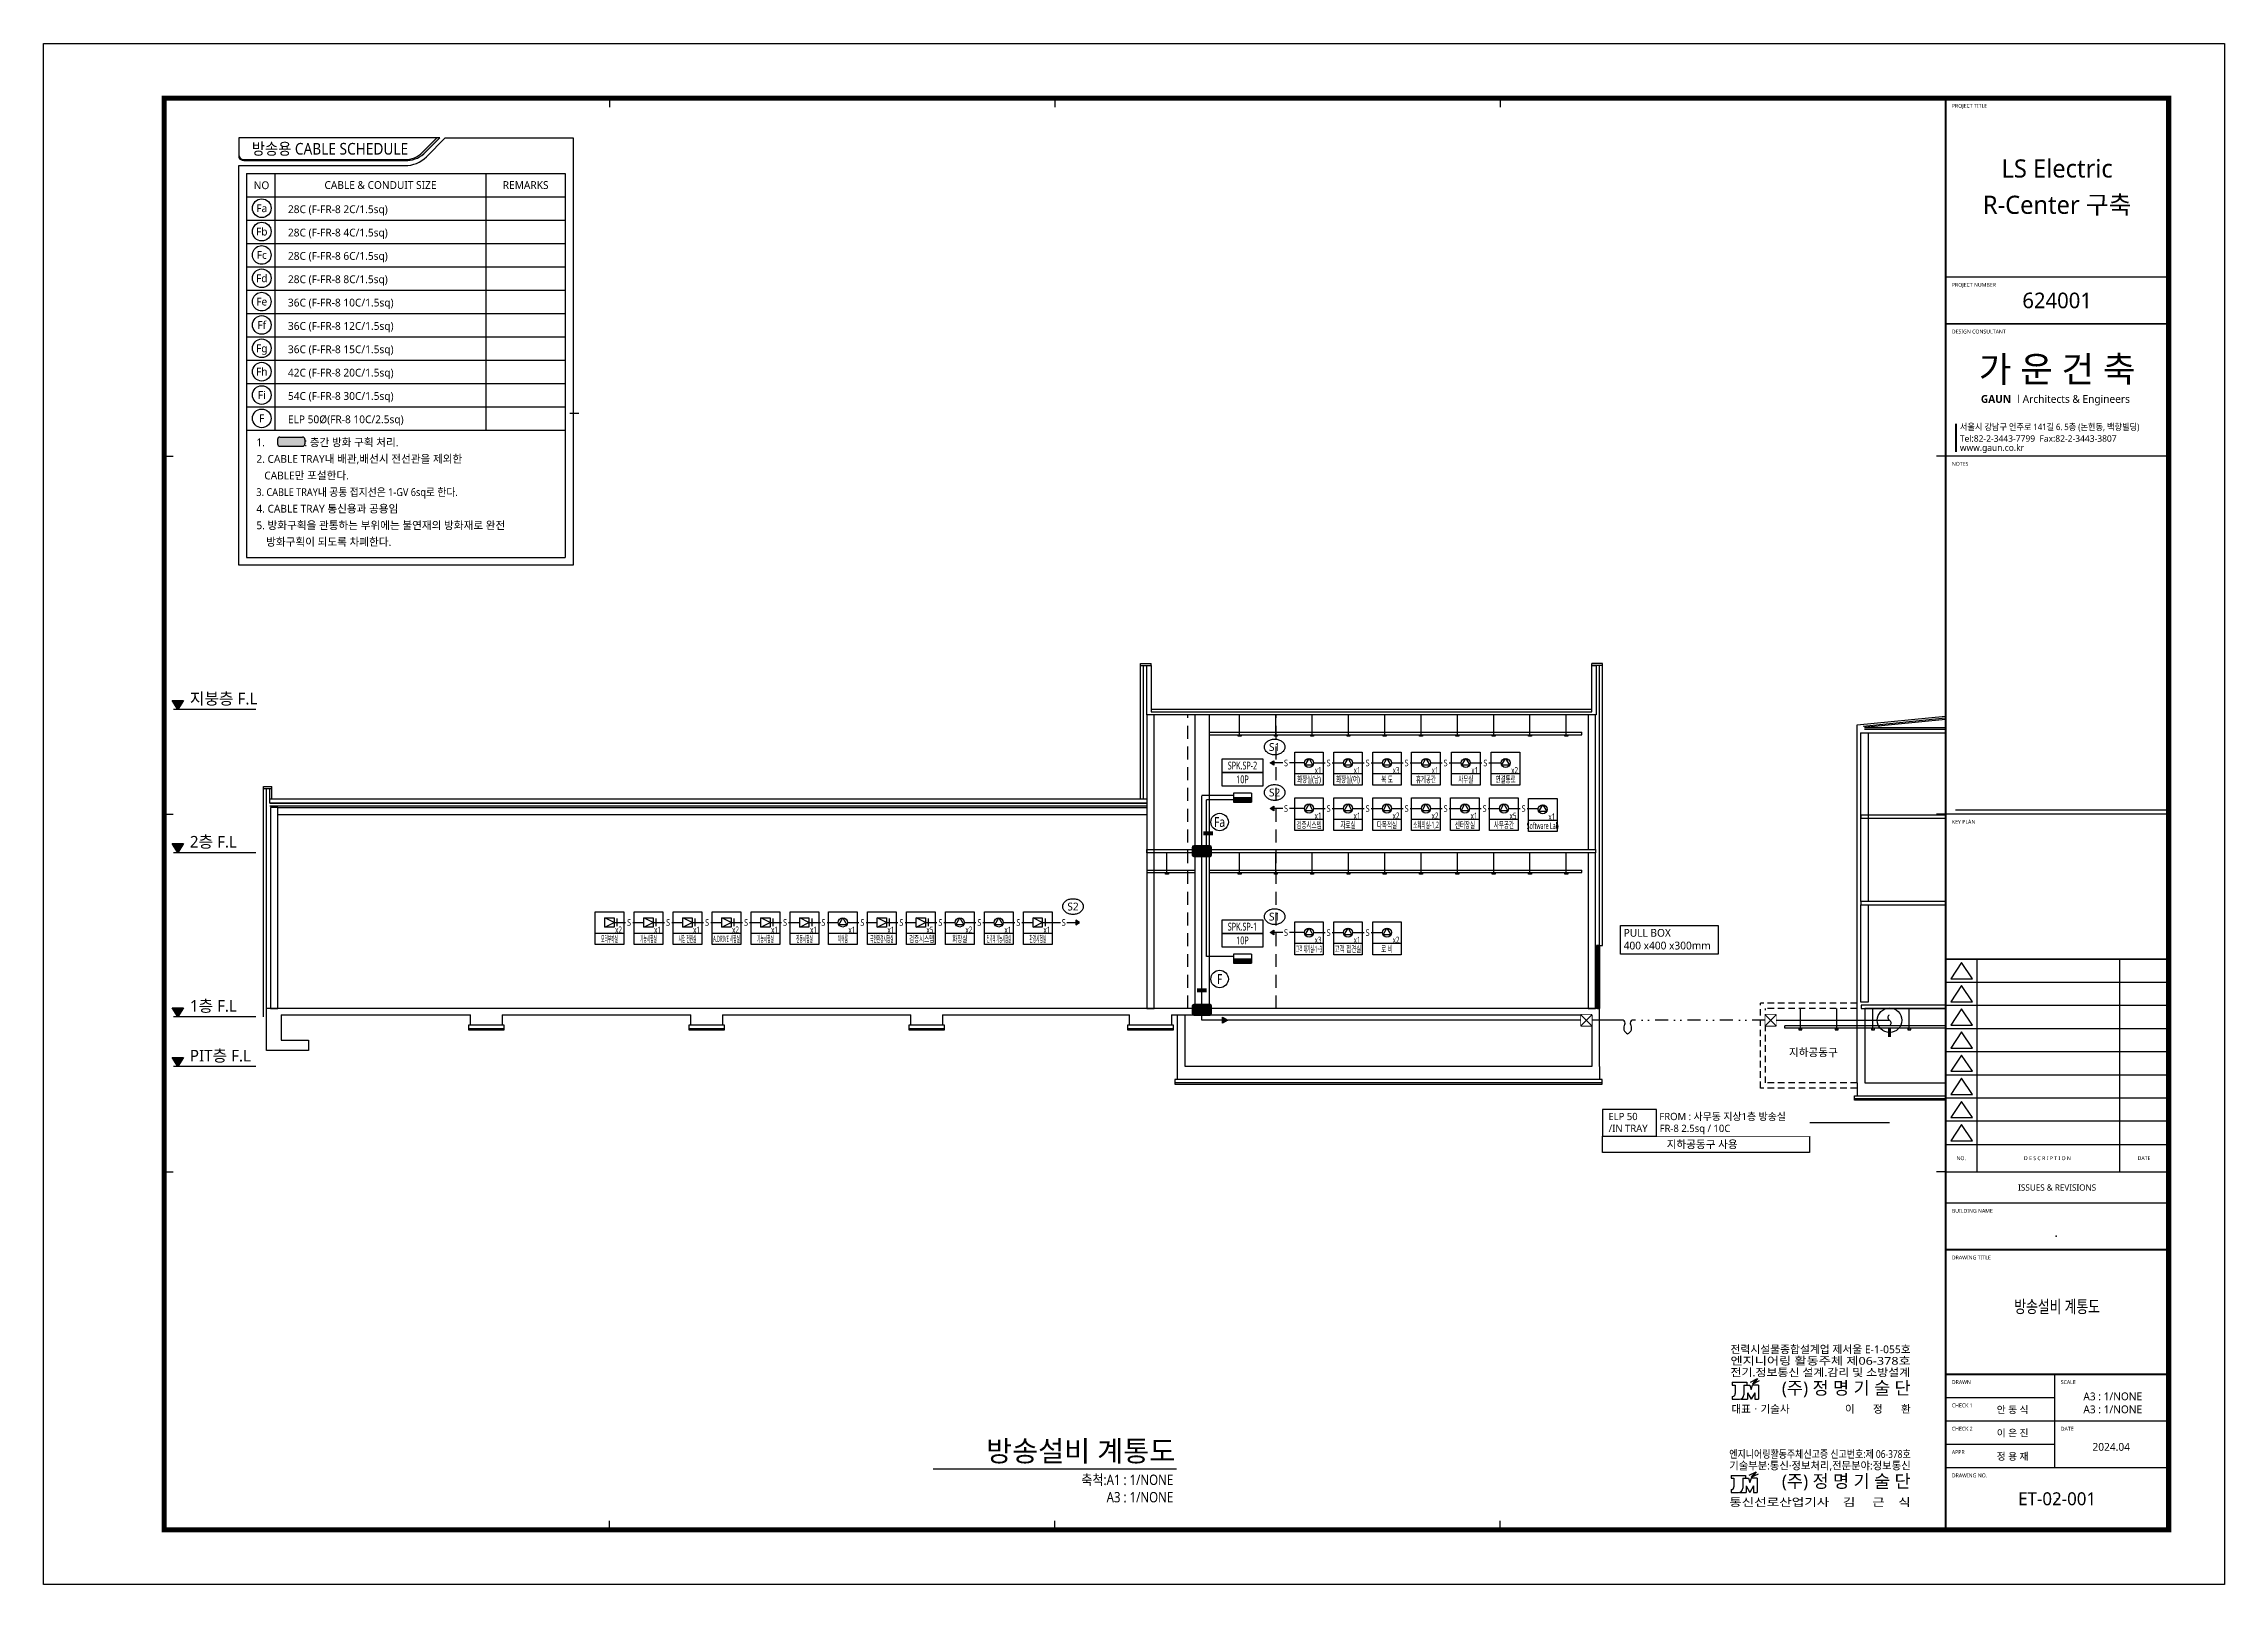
# Model space of a CAD drawing. Header units: millimetres. Extents: x 0 to 84100, y 0 to 59400.
import ezdxf
from ezdxf.enums import TextEntityAlignment as Align

# ---------------------------------------------------------------- set-up
doc = ezdxf.new("R2010")
doc.units = ezdxf.units.MM
doc.header["$LTSCALE"] = 1000
for name, pattern in [('DASHDOT', [1, 0.5, -0.25, 0, -0.25]), ('DASHDOTX2', [2, 1, -0.5, 0, -0.5]), ('DIVIDE', [1.25, 0.5, -0.25, 0, -0.25, 0, -0.25]), ('점선1', [2, 1.25, -0.75])]:
    doc.linetypes.add(name, pattern=pattern)
for name, color, linetype in [('arch', 8, 'Continuous'), ('DIM', 6, 'Continuous'), ('REV', 1, 'Continuous'), ('S', 4, 'Continuous'), ('S4', 4, 'DIVIDE'), ('SECT', 2, 'Continuous'), ('SHT', 5, 'Continuous'), ('SYM', 3, 'Continuous'), ('TEXT', 3, 'Continuous'), ('TIT', 2, 'Continuous'), ('TRAY', 3, 'Continuous'), ('XR-SHEET(통신)$0$WD', 6, 'Continuous')]:
    doc.layers.add(name, color=color, linetype=linetype)
doc.layers.add('XR-SHEET(통신)$0$XR-SHEET$0$XREF-Form$0$TEMP', color=171, linetype='Continuous', plot=False)
doc.styles.add('GHS', font='malgun.ttf')
doc.styles.add('XR-SHEET$0$XR-SHEET$0$XR-SHEET$0$맑은고딕', font='malgun.ttf')
doc.styles.add('XR-SHEET$0$XR-SHEET$0$XREF-Form$0$맑은고딕', font='malgun.ttf')
doc.styles.add('XR-SHEET$0$XR-SHEET$0$XREF-Form$0$맑은고딕B', font='malgunbd.ttf')

msp = doc.modelspace()

# ---------------------------------------------------------------- texts
at = {"layer": 'SECT', "color": 2, "ltscale": 2, "style": 'GHS'}
for s, p in [('지붕층 F.L', (5640.34916703176, 33923.34446065671)), ('2층 F.L', (5640.34916703176, 28406.01112732326)), ('1층 F.L', (5640.34916703176, 22078.01112732335)), ('PIT층 F.L', (5640.34916703176, 20159.07779399004))]:
    msp.add_text(s, height=448, dxfattribs=at).set_placement(p)
at = {"layer": 'SYM', "style": 'GHS'}
for s, height, width, p in [('방송용 CABLE SCHEDULE', 450.0077397169546, 0.9000000002800921, (11043.52954398636, 55346.17755905539)), ('CABLE & CONDUIT SIZE', 299.9999997206032, 1.000000001396984, (12990.91830671269, 53948.11476533156)), ('화장실(남)', 250, 0.6, (48799.17103743979, 31035.14026919092)), ('화장실(여)', 250, 0.6, (50302.7789341074, 31035.14026919092)), ('복 도', 250, 0.6, (51806.38683077502, 31035.14026919092)), ('휴게공간', 250, 0.6, (53309.99472744263, 31035.14026919092)), ('사무실', 250, 0.6, (54845.0292033428, 31035.14026919076)), ('연결통로', 250, 0.6, (56380.06367924298, 31035.14026919076)), ('검증시스템', 250, 0.6, (48799.17103743979, 29279.47301239102)), ('자료실', 250, 0.6, (50302.7789341074, 29279.47301239102)), ('다목적실', 250, 0.6, (51806.38683077502, 29279.47301239102)), ('소회의실-1,2', 250, 0.5, (53309.99472744263, 29279.47301239102)), ('센터장실', 250, 0.6, (54813.60262411024, 29279.47301239102)), ('사무공간', 250, 0.6, (56317.21052077786, 29279.47301239102)), ('Software Lab', 250, 0.5, (57814.15787558869, 29245.98820727545)), ('모터부하실', 250, 0.4, (21823.49166906506, 24885.32851376816)), ('기능시험실', 250, 0.4, (23327.09956573268, 24885.32851376816)), ('시험 전원실', 250, 0.4, (24830.7074624003, 24885.32851376816)), ('A.DRIVE 시험실', 250, 0.4, (26334.31535906792, 24885.32851376816)), ('기능시험실', 250, 0.4, (27837.92325573554, 24885.32851376816)), ('진동시험실', 250, 0.4, (29341.53115240316, 24885.32851376816)), ('제어룸', 250, 0.4, (30821.14047073722, 24885.32851376816)), ('극한환경시험실', 250, 0.4, (32324.74836740484, 24885.32851376816)), (' 검증시스템', 250, 0.6, (33828.35626407246, 24885.32851376816)), ('화장실', 250, 0.6, (35331.96416074008, 24885.32851376816)), ('전기적 기능시험실', 250, 0.35, (36835.57205740771, 24885.32851376816)), ('환경시험실', 250, 0.4, (38339.17995407533, 24885.32851376816)), ('고객 대기실-1~3', 250, 0.4, (48799.17103743979, 24494.81771991216)), ('고객 접견실', 250, 0.6, (50302.7789341074, 24494.81771991216)), ('로 비', 250, 0.6, (51806.38683077502, 24494.81771991216))]:
    msp.add_text(s, height=height, dxfattribs=dict(at, width=width)).set_placement(p, align=Align.MIDDLE_CENTER)
msp.add_text('NO', height=299.9999997206032, dxfattribs=at).set_placement((8101.671284481323, 53789.82666894794))
for s, height, p in [('REMARKS', 299.9999997206032, (18588.94070349191, 53948.1147653326)), ('Fa', 299.9999997206032, (8412.826515247863, 53053.33037279249)), ('Fb', 299.9999997206032, (8412.826515247863, 52153.3328933157)), ('Fc', 299.9999997206032, (8412.826515247863, 51253.3354138367)), ('Fd', 299.9999997206032, (8412.826515247863, 50353.3379343577)), ('Fe', 299.9999997206032, (8412.826515247863, 49453.34045487869)), ('Ff', 299.9999997206032, (8412.826515247863, 48553.3429754019)), ('Fg', 299.9999997206032, (8412.826515247863, 47653.3454959229)), ('Fh', 299.9999997206032, (8412.826515247863, 46753.34801644384)), ('Fi', 299.9999997206032, (8412.826515247863, 45853.3505369671)), ('F', 299.9999997206032, (8412.826515250861, 44953.3530574881)), ('지하공동구', 300.0000000001746, (68249.37852251982, 20508.19614735905))]:
    msp.add_text(s, height=height, dxfattribs=at).set_placement(p, align=Align.MIDDLE_CENTER)
for s, height, width, p in [('28C (F-FR-8 2C/1.5sq)', 299.9999997206032, 1.000000001396984, (9422.08372933251, 52865.94666849374)), ('28C (F-FR-8 4C/1.5sq)', 299.9999997206032, 1.000000001396984, (9422.08372933251, 51965.94918901473)), ('28C (F-FR-8 6C/1.5sq)', 299.9999997206032, 1.000000001396984, (9422.08372933251, 51065.95170953573)), ('28C (F-FR-8 8C/1.5sq)', 299.9999997206032, 1.000000001396984, (9422.08372933251, 50165.95423005673)), ('36C (F-FR-8 10C/1.5sq)', 299.9999997206032, 1.000000001396984, (9422.08372933251, 49265.95675057772)), ('36C (F-FR-8 12C/1.5sq)', 299.9999997206032, 1.000000001396984, (9422.08372933251, 48365.95927110093)), ('36C (F-FR-8 15C/1.5sq)', 299.9999997206032, 1.000000001396984, (9422.08372933251, 47465.96179162193)), ('42C (F-FR-8 20C/1.5sq)', 299.9999997206032, 1.000000001396984, (9422.08372933251, 46565.9643121452)), ('54C (F-FR-8 30C/1.5sq)', 299.9999997206032, 1.000000001396984, (9422.08372933251, 45665.96683266386)), ('ELP 50Ø(FR-8 10C/2.5sq)', 299.9999997206032, 1.000000001396984, (9422.08372933251, 44765.96935318492)), ('x1', 250, 0.6, (49015.94906110765, 31262.2250228242)), ('x1', 250, 0.6, (50519.55695777527, 31262.2250228242)), ('x3', 250, 0.6, (52023.16485444288, 31262.2250228242)), ('x1', 250, 0.6, (53526.7727511105, 31262.2250228242)), ('x1', 250, 0.6, (55061.80722701067, 31262.22502282404)), ('x2', 250, 0.6, (56596.84170291085, 31262.22502282404)), ('x1', 250, 0.6, (49015.94906110765, 29506.5577660243)), ('x1', 250, 0.6, (50519.55695777527, 29506.5577660243)), ('x2', 250, 0.6, (52023.16485444288, 29506.5577660243)), ('x2', 250, 0.6, (53526.7727511105, 29506.5577660243)), ('x1', 250, 0.6, (55030.38064777811, 29506.5577660243)), ('x5', 250, 0.6, (56533.98854444572, 29506.5577660243)), ('x1', 250, 0.6, (58030.93589925655, 29473.07296090873)), ('x2', 250, 0.6, (22040.26969273292, 25112.41326740144)), ('x1', 250, 0.6, (23543.87758940054, 25112.41326740144)), ('x1', 250, 0.6, (25047.48548606817, 25112.41326740144)), ('x2', 250, 0.6, (26551.09338273579, 25112.41326740144)), ('x1', 250, 0.6, (28054.70127940341, 25112.41326740144)), ('x1', 250, 0.6, (29558.30917607103, 25112.41326740144)), ('x1', 250, 0.6, (31037.91849440509, 25112.41326740144)), ('x1', 250, 0.6, (32541.52639107271, 25112.41326740144)), ('x5', 250, 0.6, (34045.13428774033, 25112.41326740144)), ('x2', 250, 0.6, (35548.74218440795, 25112.41326740144)), ('x1', 250, 0.6, (37052.35008107557, 25112.41326740144)), ('x1', 250, 0.6, (38555.95797774319, 25112.41326740144)), ('x3', 250, 0.6, (49015.94906110765, 24721.90247354544)), ('x1', 250, 0.6, (50519.55695777527, 24721.90247354544)), ('x2', 250, 0.6, (52023.16485444288, 24721.90247354544))]:
    msp.add_text(s, height=height, dxfattribs=dict(at, width=width)).set_placement(p)
for s, height, p in [('1.               : 층간 방화 구획 처리.', 299.9999997206032, (8205.609129445329, 44029.59089631296)), ('2. CABLE TRAY내 배관,배선시 전선관을 제외한', 299.9999997206032, (8205.609129445329, 43389.59268868499)), ('   CABLE만 포설한다.', 299.9999997206032, (8205.609129445329, 42749.59448105475)), ('4. CABLE TRAY 통신용과 공용임', 299.9999997206032, (8205.609129445329, 41469.59806579654)), ('5. 방화구획을 관통하는 부위에는 불연재의 방화재로 완전 ', 299.9999997206032, (8205.609129445329, 40829.5998581663)), ('    방화구획이 되도록 차폐한다.', 299.9999997206032, (8175.668058764997, 40189.60165053606)), ('ELP 50', 280, (60346.00273860432, 18038.95519846318))]:
    msp.add_text(s, height=height, dxfattribs=at).set_placement(p, align=Align.MIDDLE_LEFT)
at = {"layer": 'SYM', "style": 'GHS', "width": 0.9000000002793968}
msp.add_text('3. CABLE TRAY내 공통 접지선은 1-GV 6sq로 한다.', height=299.9999997206032, dxfattribs=at).set_placement((8205.609129445329, 42109.59627342678), align=Align.MIDDLE_LEFT)
at = {"layer": 'SYM', "style": 'GHS'}
for s, height, width, p in [('SPK.SP-2', 300, 0.6, (46234.19982307067, 31567.28412245303)), ('10P', 300, 0.6, (46234.19982307067, 31037.32470864518)), ('S', 250, 0.85, (47911.25857175612, 31668.25728447837)), ('S', 250, 0.85, (49554.79340017386, 31668.25728447837)), ('S', 250, 0.85, (51058.40129684148, 31668.25728447837)), ('S', 250, 0.85, (52562.00919350909, 31668.25728447837)), ('S', 250, 0.85, (54065.6170901767, 31668.25728447837)), ('S', 250, 0.85, (55600.65156607688, 31668.25728447837)), ('Fa', 375, 0.8, (45350.47962649227, 29388.8212349439)), ('S', 250, 0.85, (47911.25857175612, 29912.59002767848)), ('S', 250, 0.85, (49554.79340017386, 29912.59002767848)), ('S', 250, 0.85, (51058.40129684148, 29912.59002767848)), ('S', 250, 0.85, (52562.00919350909, 29912.59002767848)), ('S', 250, 0.85, (54065.6170901767, 29912.59002767848)), ('S', 250, 0.85, (55569.22498684432, 29912.59002767848)), ('S', 250, 0.85, (57072.83288351193, 29912.59002767848)), ('S', 250, 0.85, (22579.11403179913, 25518.44552905562)), ('S', 250, 0.85, (24082.72192846675, 25518.44552905562)), ('S', 250, 0.85, (25586.32982513437, 25518.44552905562)), ('S', 250, 0.85, (27089.93772180199, 25518.44552905562)), ('S', 250, 0.85, (28593.5456184696, 25518.44552905562)), ('S', 250, 0.85, (30073.15493680367, 25518.44552905562)), ('S', 250, 0.85, (31576.76283347129, 25518.44552905562)), ('S', 250, 0.85, (33080.37073013891, 25518.44552905562)), ('S', 250, 0.85, (34583.97862680654, 25518.44552905562)), ('S', 250, 0.85, (36087.58652347416, 25518.44552905562)), ('S', 250, 0.85, (37591.19442014178, 25518.44552905562)), ('S', 250, 0.85, (39338.92428051435, 25518.44552905561)), ('SPK.SP-1', 300, 0.6, (46234.19982307072, 25357.28412245303)), ('S', 250, 0.85, (47911.25857175612, 25127.93473519961)), ('S', 250, 0.85, (49554.79340017386, 25127.93473519961)), ('S', 250, 0.85, (51058.40129684148, 25127.93473519961)), ('10P', 300, 0.6, (46234.19982307072, 24827.32470864518)), ('F', 375, 0.8, (45350.47962649227, 23337.90400373548))]:
    msp.add_text(s, height=height, dxfattribs=dict(at, width=width)).set_placement(p, align=Align.MIDDLE)
at = {"layer": 'TEXT', "style": 'GHS', "width": 0.75}
msp.add_text('방송설비 계통도', height=482.9683872961053, dxfattribs=at).set_placement((77650.00000004949, 10708.61087495385), align=Align.MIDDLE_CENTER)
at = {"layer": 'TEXT', "style": 'GHS'}
for s, height, p in [('A3 : 1/NONE', 299.9999994949883, (79795.12522544927, 7247.316461907511)), ('A3 : 1/NONE', 299.9999994949883, (79795.12522544927, 6747.316461907511)), ('ET-02-001', 499.9999991583139, (77650.00000004953, 3300.000000024651))]:
    msp.add_text(s, height=height, dxfattribs=at).set_placement(p, align=Align.MIDDLE_CENTER)
at = {"layer": 'TIT', "style": 'GHS'}
msp.add_text('방송설비 계통도', height=799.9999986533026, dxfattribs=at).set_placement((43642.80713197624, 5139.865291752823), align=Align.MIDDLE_RIGHT)
at = {"layer": 'TIT', "style": 'GHS', "width": 0.85}
for s, p in [('축척:A1 : 1/NONE', (43561.74050447333, 3831.142858205945)), ('A3 : 1/NONE', (43561.74050447333, 3162.067126417809))]:
    msp.add_text(s, height=399.9999993266513, dxfattribs=at).set_placement(p, align=Align.RIGHT)

# ---------------------------------------------------------------- blocks, each defined once
blk = doc.blocks.new('XR-FORM-ET', base_point=(461.0274117319104, 408.442780486535))
at = {"layer": 'SHT', "color": 171}
for p, q in [((43650.00000000001, 114600.0000000991), (43650.00000000001, 113900.0000000991)), ((77999.99999999994, 114600.0000000991), (77999.99999999994, 113900.0000000991)), ((112350, 114600.0000000991), (112350, 113900.0000000991)), ((9299.99999999991, 87000.00000000004), (9999.999999999913, 87000.00000000004)), ((146700, 87000.00000000004), (146000.000000198, 87000.00000000004)), ((9299.99999999991, 59399.99999999993), (9999.999999999913, 59399.99999999993)), ((146700, 59399.99999999993), (146000.000000198, 59399.99999999993)), ((9299.99999999991, 31800.00000000002), (9999.999999999913, 31800.00000000002)), ((146700, 31800.00000000002), (146000.000000198, 31800.00000000002)), ((43650.00000000001, 4200.000000098955), (43650.00000000001, 4900.000000000003)), ((77999.99999999994, 4200.000000098955), (77999.99999999994, 4900.000000000003)), ((112350, 4200.000000098955), (112350, 4900.000000000003))]:
    blk.add_line(p, q, dxfattribs=at)
at = {"layer": 'SHT'}
for p, q in [((163900.0000001981, 59399.99999999993), (146700, 59399.99999999993)), ((163900.0000001981, 48197.64705876443), (146700, 48197.64705876443)), ((149100.0000000001, 48197.64705876443), (149100.0000000001, 31800.00000000002)), ((160100.000000198, 48197.64705876443), (160100.000000198, 31800.00000000002)), ((163900.0000001981, 46412.94117649378), (146700, 46412.94117649378)), ((163900.0000001981, 44628.23529412273), (146700, 44628.23529412273)), ((163900.0000001981, 42843.52941175313), (146700, 42843.52941175313)), ((163900.0000001981, 41058.82352948103), (146700, 41058.82352948103)), ((163900.0000001981, 39274.11764701093), (146700, 39274.11764701093)), ((163900.0000001981, 37489.4117647403), (146700, 37489.4117647403)), ((163900.0000001981, 35704.70588236932), (146700, 35704.70588236932)), ((146700, 33919.99999999963), (163900.0000001981, 33919.99999999963)), ((146700, 31800.00000000002), (163900.0000001981, 31800.00000000002)), ((146700, 25800.00000009896), (163900.0000001981, 25800.00000009896)), ((155100, 16200.00000000001), (155100, 9000.000000000005)), ((146700, 14400.00000000001), (155100, 14400.00000000001)), ((146700, 12600.00000000001), (163900.0000001981, 12600.00000000001)), ((146700, 10800.00000009896), (155100, 10800.00000009896)), ((146700, 9000.000000000005), (163900.0000001981, 9000.000000000005))]:
    blk.add_line(p, q, dxfattribs=at)
blk.add_lwpolyline([(0, 118800.0000000991), (168200, 118800.0000000991), (168200, 0), (0, 0)], close=True, dxfattribs=at)
at = {"layer": 'SHT', "const_width": 400.0000000001897}
blk.add_lwpolyline([(9299.99999999991, 114600.0000000991), (163900.0000001981, 114600.0000000991), (163900.0000001981, 4200.000000098955), (9299.99999999991, 4200.000000098955)], close=True, dxfattribs=at)
at = {"layer": 'SHT'}
for points, const_width in [([(146700, 114600.0000000991), (146700, 4200.000000098955)], 160.0000000000759), ([(146700, 100800.0000000991), (163900.0000001981, 100800.0000000991)], 113.6486486487026), ([(146700, 97200.0000000991), (163900.0000001981, 97200.0000000991)], 113.6486486487026), ([(146700, 87000.00000000004), (163900.0000001981, 87000.00000000004)], 113.6486486487026), ([(146700, 48197.64705876443), (163900.0000001981, 48197.64705876443)], 113.6486486487026), ([(146700, 29400.00000009896), (163900.0000001981, 29400.00000009896)], 113.6486486487026), ([(146700, 25800.00000009896), (163900.0000001981, 25800.00000009896)], 160.0000000000759), ([(146700, 25800.00000009896), (163900.0000001981, 25800.00000009896)], 140.0000000000665), ([(146700, 16200.00000000001), (163900.0000001981, 16200.00000000001)], 160.0000000000759)]:
    blk.add_lwpolyline(points, dxfattribs=dict(at, const_width=const_width))
at = {"layer": 'SHT', "color": 7, "const_width": 140.0000000000665}
blk.add_lwpolyline([(147500.0000000001, 89500.00000000013), (147500.0000000001, 87300.00000009908)], dxfattribs=at)
at = {"layer": 'SHT', "linetype": 'Continuous', "ltscale": 2}
blk.add_lwpolyline([(147456.8961600452, 59711.1456851155), (163900.0000001981, 59711.1456851155)], dxfattribs=at)
at = {"layer": 'SHT', "linetype": 'Continuous', "flags": 128}
for points in [[(147936.5575627481, 47949.23867314939), (147096.5575629469, 46699.94455546104), (148776.5575627476, 46699.94455546104)], [(147936.5575627481, 46164.53279087874), (147096.5575629469, 44915.23867309008), (148776.5575627476, 44915.23867309008)], [(147936.5575627481, 44379.82690850769), (147096.5575629469, 43130.53279081943), (148776.5575627476, 43130.53279081943)], [(147936.5575627481, 42595.12102613808), (147096.5575629469, 41345.82690844838), (148776.5575627476, 41345.82690844838)], [(147936.5575627481, 40810.41514376704), (147096.5575629469, 39561.12102607878), (148776.5575627476, 39561.12102607878)], [(147936.5575627481, 39025.70926139744), (147096.5575629469, 37776.41514370772), (148776.5575627476, 37776.41514370772)], [(147936.5575627481, 37241.00337912525), (147096.5575629469, 35991.70926143708), (148776.5575627476, 35991.70926143708)], [(147936.5575627481, 35456.29749675574), (147096.5575629469, 34207.00337906602), (148776.5575627476, 34207.00337906602)]]:
    blk.add_lwpolyline(points, close=True, dxfattribs=at)
at = {"layer": 'SHT'}
for p in [(155226.4872960839, 26854.51064444443), (155300.0000000108, 6600.00002765247, -2754.270492572778)]:
    blk.add_point(p, dxfattribs=at)
at = {"layer": 'XR-SHEET(통신)$0$WD', "color": 4}
for p, q in [((130248.4997104629, 15590.15151808737), (130248.4997104629, 15366.73970504117)), ((130248.4997104629, 15590.15151808737), (131365.5587756949, 15590.15151808737)), ((130248.4997104629, 15366.73970504117), (130471.9115235097, 15366.73970504117)), ((130471.9115235097, 15366.73970504117), (130471.9115235097, 14705.32364691002)), ((131142.1469626481, 15366.73970504117), (131142.1469626481, 14604.78833097441)), ((131142.1469626481, 15366.73970504117), (131588.9705887408, 15366.73970504117)), ((131365.5587756949, 15590.15151808737), (131365.5587756949, 15366.73970504117)), ((131588.9705887408, 15366.73970504117), (131700.6764952642, 15031.62198547192)), ((131640.8766815577, 15594.41490474145), (132186.8806552951, 15864.33788584243)), ((131700.6764952642, 15031.62198547192), (131812.3824017876, 15366.73970504117)), ((132077.2723371804, 15810.15182601789), (131805.236695676, 15442.69584984437)), ((131805.236695676, 15442.69584984437), (132351.2406694134, 15712.61883099156)), ((131805.4526644087, 15442.98757265171), (131955.5501977865, 15551.8650104726)), ((132259.2060278793, 15366.73970504117), (131812.3824017876, 15366.73970504117)), ((131833.0355555488, 15480.24555156077), (131983.13308895, 15589.12298938166)), ((131860.6184466881, 15517.50353042362), (132010.7159800444, 15626.38096829061)), ((131879.3216666951, 15479.32055804681), (131927.9673066464, 15514.60703160975)), ((131888.20133783, 15554.76150933257), (132038.2988711846, 15663.63894719968)), ((132186.8806552951, 15864.33788584243), (131914.8450138149, 15496.88190966891)), ((131915.7842289935, 15592.01948824164), (132065.8817623247, 15700.89692606253)), ((131943.3671201327, 15629.27746715071), (132093.4646534639, 15738.1549049716)), ((131970.9500112262, 15666.53544601344), (132121.0475446273, 15775.41288388055)), ((131998.5329023673, 15703.79342492251), (132148.6304357675, 15812.67086278962)), ((132026.1157935074, 15741.05140383157), (132176.2133269085, 15849.92884165247)), ((132053.6986846708, 15778.30938264809), (132141.0885506551, 15841.70006261277)), ((132259.2060278793, 15366.73970504117), (132259.2060278793, 14269.67061145138)), ((130248.4997104629, 14493.08242449758), (130248.4997104629, 14269.67061145138)), ((130248.4997104629, 14493.08242449758), (130259.6703011206, 14493.08242449758)), ((130248.4997104629, 14269.67061145138), (130807.0292430798, 14269.67061145138)), ((130903.0681853154, 14283.72695444024), (130903.0681853154, 14269.67061145138)), ((130903.0681853154, 14269.67061145138), (131421.4117289557, 14269.67061145138)), ((131421.4117289557, 14780.12173474696), (131700.6764952642, 14269.67061145138)), ((131421.4117289557, 14780.12173474696), (131421.4117289557, 14269.67061145138)), ((131979.9412615708, 14780.12173474696), (131700.6764952642, 14269.67061145138)), ((131979.9412615708, 14780.12173474696), (131979.9412615708, 14269.67061145138)), ((131979.9412615708, 14269.67061145138), (132259.2060278793, 14269.67061145138)), ((131545.4972181012, 8408.918146789423), (132091.5011918376, 8678.841127890395)), ((131981.8928737006, 8624.655068065855), (131709.8572322194, 8257.19909189234)), ((131709.8572322194, 8257.19909189234), (132255.8612059549, 8527.122073039529)), ((131765.2389832315, 8332.006772471592), (131915.3365165637, 8440.8842103387)), ((131792.8218743716, 8369.264751380542), (131942.9194077029, 8478.14218924765)), ((132091.5011918376, 8678.841127890395), (131819.4655503331, 8311.38515171688)), ((131820.4047655117, 8406.52273028961), (131970.5022988663, 8515.4001681105)), ((131847.9876566519, 8443.780709198676), (131998.0851900073, 8552.658147019567)), ((131875.5705477464, 8481.038688061526), (132025.6680811475, 8589.916125928517)), ((131903.1534389098, 8518.296666970477), (132053.2509722876, 8627.174104837584)), ((131930.736330049, 8555.554645879543), (132080.833863451, 8664.432083700434)), ((131958.3192211891, 8592.81262469606), (132045.7090871743, 8656.20330466074)), ((130153.1202470063, 8404.654760135454), (130153.1202470063, 8181.242947089137)), ((130153.1202470063, 8404.654760135454), (131270.1793122384, 8404.654760135454)), ((130153.1202470063, 8181.242947089137), (130376.5320600512, 8181.242947089137)), ((130153.1202470063, 7307.58566654555), (130153.1202470063, 7084.173853499349)), ((130153.1202470063, 7307.58566654555), (130164.2908376622, 7307.58566654555)), ((130153.1202470063, 7084.173853499349), (130711.6497796214, 7084.173853499349)), ((130376.5320600512, 8181.242947089137), (130376.5320600512, 7519.826888957992)), ((130807.6887218588, 7098.230196488206), (130807.6887218588, 7084.173853499349)), ((130807.6887218588, 7084.173853499349), (131326.0322654982, 7084.173853499349)), ((131046.7674991916, 8181.242947089137), (131046.7674991916, 7419.291573022376)), ((131046.7674991916, 8181.242947089137), (131493.5911252833, 8181.242947089137)), ((131270.1793122384, 8404.654760135454), (131270.1793122384, 8181.242947089137)), ((131326.0322654982, 7594.624976794934), (131605.2970318067, 7084.173853499349)), ((131326.0322654982, 7594.624976794934), (131326.0322654982, 7084.173853499349)), ((131493.5911252833, 8181.242947089137), (131605.2970318067, 7846.125227519893)), ((131605.2970318067, 7846.125227519893), (131717.0029383291, 8181.242947089137)), ((131884.5617981142, 7594.624976794934), (131605.2970318067, 7084.173853499349)), ((131710.0732009289, 8257.490814699675), (131860.170734329, 8366.368252520566)), ((132163.8265644227, 8181.242947089137), (131717.0029383291, 8181.242947089137)), ((131737.656092069, 8294.748793608742), (131887.7536254701, 8403.626231429633)), ((131783.9422032376, 8293.823800094775), (131832.5878431889, 8329.110273657716)), ((131884.5617981142, 7594.624976794934), (131884.5617981142, 7084.173853499349)), ((131884.5617981142, 7084.173853499349), (132163.8265644227, 7084.173853499349)), ((132163.8265644227, 8181.242947089137), (132163.8265644227, 7084.173853499349))]:
    blk.add_line(p, q, dxfattribs=at)
for centre, radius in [((130259.6703011206, 14705.32364691002), 212.2412223939057), ((130807.0292430798, 14604.78833097441), 335.1177195693248), ((130164.2908376622, 7519.826888957992), 212.2412223939057), ((130711.6497796214, 7419.291573022376), 335.1177195693248)]:
    blk.add_arc(centre, radius, 270, 0, dxfattribs=at)
at = {"layer": 'SHT', "color": 9, "style": 'XR-SHEET$0$XR-SHEET$0$XREF-Form$0$맑은고딕'}
for s, p in [('PROJECT TITLE', (147180.0000001967, 114000.0000000991)), ('PROJECT NUMBER', (147180.0000001967, 100200.0000000991)), ('DESIGN CONSULTANT', (147180.0000001967, 96600.0000000991)), ('NOTES', (147180.0000001967, 86400.00000009908)), ('KEY PLAN', (147180.0000001967, 58799.99999999993)), ('BUILDING NAME', (147180.0000001967, 28800.00000009896)), ('DRAWING TITLE', (147180.0000001967, 25200.00000009896)), ('DRAWN', (147180.0000001967, 15600.00000000001)), ('SCALE', (155580.0000001967, 15600.00000000001)), ('CHECK 1', (147180.0000001967, 13800.00000000001)), ('CHECK 2', (147180.0000001967, 12000.00000000001)), ('DATE', (155580.0000001967, 12000.00000000001)), ('APPR', (147180.0000001967, 10200.00000000001)), ('DRAWING NO.', (147180.0000001967, 8400.000000000007))]:
    blk.add_text(s, height=300.0000000001424, dxfattribs=at).set_placement(p, align=Align.MIDDLE_LEFT)
at = {"layer": 'SHT', "color": 3}
for s, height, style, p in [('LS Electric', 1399.999999999807, 'XR-SHEET$0$XR-SHEET$0$XR-SHEET$0$맑은고딕', (155300.0000000989, 109174.1847827076)), ('R-Center 구축', 1399.999999999807, 'XR-SHEET$0$XR-SHEET$0$XR-SHEET$0$맑은고딕', (155300.0000000989, 106374.184782708)), ('GAUN ', 600.0000000002848, 'XR-SHEET$0$XR-SHEET$0$XREF-Form$0$맑은고딕B', (150685.9094727036, 91400.00000000013)), ('안 동 식', 540, 'XR-SHEET$0$XR-SHEET$0$XREF-Form$0$맑은고딕', (151865.4057195396, 13466.52294864231)), ('이 은 진', 540, 'XR-SHEET$0$XR-SHEET$0$XREF-Form$0$맑은고딕', (151865.4057195396, 11666.52294864231)), ('정 용 재', 540, 'XR-SHEET$0$XR-SHEET$0$XREF-Form$0$맑은고딕', (151865.4057195396, 9866.52294864231)), ('2024.04', 600, 'XR-SHEET$0$XR-SHEET$0$XREF-Form$0$맑은고딕', (159471.1176522578, 10601.11846286132))]:
    blk.add_text(s, height=height, dxfattribs=dict(at, style=style)).set_placement(p, align=Align.MIDDLE_CENTER)
at = {"layer": 'SHT', "style": 'XR-SHEET$0$XR-SHEET$0$XR-SHEET$0$맑은고딕'}
blk.add_text('624001', height=1199.999999999835, dxfattribs=at).set_placement((155300.000000003, 99000.00000010693), align=Align.MIDDLE_CENTER)
at = {"layer": 'SHT', "color": 2, "style": 'XR-SHEET$0$XR-SHEET$0$XREF-Form$0$맑은고딕B'}
blk.add_text('가 운 건 축', height=2000.000000000949, dxfattribs=at).set_placement((155300.000000198, 93700.0000000991), align=Align.MIDDLE_CENTER)
at = {"layer": 'SHT', "color": 7, "style": 'XR-SHEET$0$XR-SHEET$0$XREF-Form$0$맑은고딕'}
blk.add_text('l Architects & Engineers', height=600.0000000002848, dxfattribs=at).set_placement((156577.1133448667, 91400.00000000013), align=Align.MIDDLE_CENTER)
at = {"layer": 'SHT', "color": 7, "style": 'XR-SHEET$0$XR-SHEET$0$XREF-Form$0$맑은고딕', "width": 0.9}
blk.add_text('서울시 강남구 언주로 141길 6. 5층 (논현동, 백향빌딩)', height=500.0000000002373, dxfattribs=at).set_placement((147800.0000001981, 89250.00000009908), align=Align.MIDDLE_LEFT)
at = {"layer": 'SHT', "color": 7, "style": 'XR-SHEET$0$XR-SHEET$0$XREF-Form$0$맑은고딕'}
for s, p in [('Tel:82-2-3443-7799  Fax:82-2-3443-3807', (147800.0000001981, 88350.00000009908)), ('www.gaun.co.kr', (147800.0000001981, 87650.00000009908))]:
    blk.add_text(s, height=500.0000000002373, dxfattribs=at).set_placement(p, align=Align.MIDDLE_LEFT)
at = {"layer": 'SHT', "color": 9, "style": 'XR-SHEET$0$XR-SHEET$0$XREF-Form$0$맑은고딕'}
for s, height, p in [('NO.', 300.0000000001424, (147900, 32859.99999999914)), ('D E S C R I P T I O N ', 300.0000000001424, (154600.0000001981, 32859.99999999914)), ('DATE', 300.0000000001424, (162000.000000198, 32859.99999999914)), ('ISSUES & REVISIONS', 480.0000000002278, (155300.000000198, 30600.00000000002))]:
    blk.add_text(s, height=height, dxfattribs=at).set_placement(p, align=Align.MIDDLE_CENTER)
at = {"layer": 'XR-SHEET(통신)$0$WD', "color": 4, "style": 'GHS'}
for s, width, p, p2 in [('전력시설물종합설계업 제서울 E-1-055호', 0.9192695090509584, (130104.4527207714, 17826.16596165136), (144005.6321992044, 17826.16596165136)), ('엔지니어링 활동주체 제06-378호', 1.128043440182309, (130104.4527207714, 16935.52048389544), (144005.6321992044, 16935.52048389544)), ('전기.정보통신 설계.감리 및 소방설계', 1.013776622653597, (130104.4527207714, 16044.87500623206), (143962.9947589486, 16044.87500623206)), ('엔지니어링활동주체신고증 신고번호:제 06-378호', 0.764554468582409, (130009.0732572916, 9750.023725943407), (144005.6321992044, 9750.023725943407)), ('기술부분:통신·정보처리,전문분야:정보통신', 0.8946173355473801, (130009.0732572916, 8859.37824828003), (144005.6321992044, 8859.37824828003)), ('통신선로산업기사    김     근    식', 1.084493468480918, (130009.0732572916, 6039.249492344563), (144005.6321992044, 6039.249492344563))]:
    blk.add_text(s, height=595.7648347899107, dxfattribs=dict(at, width=width)).set_placement(p, p2, align=Align.FIT)
for s, height, p in [('(주) 정 명 기 술 단', 992.9413913165178, (144005.6321992044, 14644.03000346408)), ('이       정       환', 595.7648347899107, (144005.6321992044, 13224.74625029659)), ('(주) 정 명 기 술 단', 992.9413913165178, (144005.6321992044, 7458.533245512052))]:
    blk.add_text(s, height=height, dxfattribs=at).set_placement(p, align=Align.RIGHT)
blk.add_text('대표ㆍ기술사 ', height=595.7648347899107, dxfattribs=at).set_placement((130181.7574999862, 13224.74625029659))
blk = doc.blocks.new('H2')
at = {"layer": 'SYM'}
blk.add_lwpolyline([(-2.000000000000057, 2), (-2.000000000000057, -2), (1.999999999999943, -2), (1.999999999999943, 2)], close=True, dxfattribs=at)
blk.add_wipeout([(-2.000000000000057, 2.000000000000057), (1.9999999999999432, 2), (2, -2), (-2, -2)]).dxf.layer = 'SYM'
for p, q in [((-2, 2), (2, -2)), ((2, 2), (-2, -2))]:
    blk.add_line(p, q, dxfattribs=at)
blk = doc.blocks.new('G15')
at = {"layer": 'SYM'}
for centre, start, end in [((-1.022400659222455, -0.7146538364623752), 34.95338955593986, 145.0466104440601), ((1.022400659222455, 0.7146538364624178), 214.9533895559399, 325.0466104440601)]:
    blk.add_arc(centre, 1.247410603590067, start, end, dxfattribs=at)
blk = doc.blocks.new('C5')
at = {"layer": 'SYM'}
blk.add_hatch(color=6, dxfattribs=at).paths.add_polyline_path([(-0.341370905522524, -3.836043395843376), (7.658629094477476, -3.83604339584312), (7.658629094477476, -1.836043395843376), (-0.341370905522524, -1.836043395843376)])
for p, q in [((-0.341370905522524, 0.1639566041566525), (-0.341370905522524, -3.836043395843376)), ((7.658629094477604, 0.1639566041569083), (-0.341370905522524, 0.1639566041569083)), ((7.658629094477476, 0.1639566041569083), (7.658629094477476, -3.83604339584312)), ((-0.3413709055225809, -1.836043395843376), (7.658629094477533, -1.836043395843376)), ((-0.341370905522524, -3.836043395843376), (7.658629094477604, -3.836043395843376))]:
    blk.add_line(p, q, dxfattribs=at)
blk = doc.blocks.new('A5')
at = {"layer": 'SYM'}
blk.add_lwpolyline([(0, 0), (0.833333240749198, 1.443375512615603), (-0.833333240749198, 1.443375512615603)], close=True, dxfattribs=at)
at = {"color": 6}
blk.add_wipeout([(-0.833333240749198, 1.4433755126221328), (0.833333240749198, 1.4433755126221328), (0, 0)], dxfattribs=at).dxf.layer = 'SYM'
at = {"layer": 'SYM'}
h = blk.add_hatch(color=6, dxfattribs=at)
h.dxf.hatch_style = 1
h.paths.add_polyline_path([(-0.833333240749198, 1.443375512615603), (0, 0), (0.833333240749198, 1.443375512615603)])
blk = doc.blocks.new('A$C182B2598')
at = {"layer": 'TRAY'}
blk.add_hatch(color=253, dxfattribs=at).paths.add_polyline_path([(-3.001460055473899, 0.4974999999999454), (-3.001460055473899, -1.777500000010151, 0.414213562373095), (-2.501460055473899, -2.27750000001015), (2.501460055473672, -2.27750000001015, 0.414213562373095), (3.001460055473672, -1.77750000001015), (3.001460055473672, 0.4974999999999457, 0.414213562373095), (2.501460055473672, 0.9974999999999454), (-2.501460055473899, 0.9974999999999454, 0.414213562373095)])
at = {"layer": 'TRAY', "color": 7}
blk.add_lwpolyline([(2.501460055473672, 0.9974999999999454), (-2.501460055473899, 0.9974999999999454, 0.4142135623730951), (-3.001460055473899, 0.4974999999999454), (-3.001460055473899, -1.77750000001015, 0.4142135623730951), (-2.501460055473899, -2.27750000001015), (2.501460055473672, -2.27750000001015, 0.4142135623730951), (3.001460055473672, -1.77750000001015), (3.001460055473672, 0.4974999999999454, 0.4142135623730951)], format="xyb", close=True, dxfattribs=at)
blk = doc.blocks.new('EE-40-001 전력간선 설비 계통도$0$A$C7BE02C82')
at = {"layer": 'TRAY'}
blk.add_hatch(color=254, dxfattribs=at).paths.add_polyline_path([(-3, 0.5), (-3, -0.4999999999999999, 0.4142135623696854), (-2.5, -1), (2.5, -1.000000000058208, 0.414213562373095), (3, -0.5000000000582077), (3, 0.4999999999417924, 0.4142135623696854), (2.5, 0.9999999999417925), (-2.5, 1, 0.414213562373095)])
at = {"layer": 'TRAY', "color": 6}
for p, q in [((-3, 0.5), (-3, -0.5)), ((-2.5, 1), (2.5, 0.9999999999417925)), ((3, 0.4999999999417924), (3, -0.5000000000582077)), ((-2.5, -1), (2.5, -1.000000000058207))]:
    blk.add_line(p, q, dxfattribs=at)
for centre, start, end in [((-2.5, 0.5), 90, 180), ((2.5, 0.4999999999417924), 0, 90), ((-2.5, -0.5), 180, 270), ((2.5, -0.5000000000582077), 270, 0)]:
    blk.add_arc(centre, 0.5, start, end, dxfattribs=at)
blk = doc.blocks.new('A$C16E43D79')
at = {"layer": 'SYM'}
for points in [[(175.000025000448, 0), (161.6789412868774, 66.96961023114797), (123.7437043856322, 123.7437043856321), (66.969610231148, 161.6789412868774), (2.842170943040401e-14, 175.000025000448), (-66.96961023114794, 161.6789412868774), (-123.7437043856321, 123.7437043856321), (-161.6789412868774, 66.96961023114794), (-175.000025000448, -4.263256414560601e-14), (-161.6789412868773, -66.96961023114802), (-123.7437043856321, -123.7437043856322), (-66.96961023114788, -161.6789412868775), (9.947598300641403e-14, -175.0000250004481), (66.96961023114808, -161.6789412868775), (123.7437043856323, -123.7437043856322), (161.6789412868775, -66.969610231148)], [(1.164153218269348e-09, 175.0000250008889), (-151.5544673115946, -87.5000125002116), (151.5544673141558, -87.5000125002116)]]:
    blk.add_lwpolyline(points, close=True, dxfattribs=at)
blk = doc.blocks.new('zw$AD5E')
at = {"layer": 'SYM'}
for p, q in [((0, -339.2420938384821), (0, 339.2420938384384)), ((0, -339.2420938384821), (0, 339.2420938384384)), ((0, -339.2420938384821), (0, 339.2420938384384)), ((255.6157954117516, 0), (0, 0)), ((255.6157954117516, 0), (0, 0)), ((255.6157954117516, 0), (0, 0)), ((1055.615796003956, 400.0000000027139), (255.6157954039518, 1.354055711999536e-08)), ((255.6157954039518, -400.0000000027576), (255.6157954039518, 400.0000000027139)), ((255.6157954039518, 400.0000000027139), (1055.615796003956, 400.0000000027139)), ((255.6157954039518, 1.354055711999536e-08), (1055.615796003956, -400.0000000027576)), ((1055.615796003956, 400.0000000027139), (1055.615796003956, -400.0000000027576)), ((1055.615796003956, -400.0000000027576), (255.6157954039518, -400.0000000027576))]:
    blk.add_line(p, q, dxfattribs=at)

# ---------------------------------------------------------------- hatches: boundary and pattern name
at = {"layer": 'SECT', "ltscale": 2}
for points in [[(5398.168115143199, 34073.63073274434), (4960.668115143199, 34073.63073274434), (5179.418115143199, 33723.6307327454)], [(5398.168115143199, 28556.29739941089), (4960.668115143199, 28556.29739941089), (5179.418115143199, 28206.29739941195)], [(5398.168115143199, 22228.29739941098), (4960.668115143199, 22228.29739941098), (5179.418115143199, 21878.29739941204)], [(5398.168115143199, 20309.36406607767), (4960.668115143199, 20309.36406607767), (5179.418115143199, 19959.36406607873)]]:
    msp.add_hatch(color=2, dxfattribs=at).paths.add_polyline_path(points)
at = {"layer": 'SYM'}
h = msp.add_hatch(color=256, dxfattribs=at)
edge = h.paths.add_edge_path()
edge.add_line((7523.256679292936, 55121.76811958622), (7523.256679292936, 55006.05203500087))
edge.add_ellipse((7715.473582276136, 55121.76811958401), major_axis=(-224.3576985644493, 1.0831152100727), ratio=0.9999999992949767, start_angle=31.32487134182302, end_angle=90.2766004847647)
edge.add_line((7715.473582276136, 54897.40780675557), (13944.00100443156, 54897.40780675557))
edge.add_ellipse((13986.90137449744, 55924.45224872901), major_axis=(1027.939860489925, 0.6101080075077185), ratio=0.9999999993005715, start_angle=267.5740989159631, end_angle=310.683760552539)
edge.add_line((14657.46106330695, 55145.34350669902), (15274.92145849409, 55762.80390145851))
edge.add_line((15274.92145849409, 55762.80390145851), (15162.09888913575, 55762.80390145851))
edge.add_line((15162.09888913575, 55762.80390145851), (14601.04977861884, 55201.75479133683))
edge.add_ellipse((13937.44204198065, 55874.48445197934), major_axis=(-944.955099346028, 0.5341237088213342), ratio=0.9999999993018308, start_angle=90.42348427594209, end_angle=134.6412871206749, ccw=False)
edge.add_line((13943.89221662227, 54929.55121673492), (7715.473582276136, 54929.55121673492))
edge.add_ellipse((7715.473582276136, 55121.76811958622), major_axis=(-192.2169022427584, 0.01689692020134016), ratio=0.9999999992964826, start_angle=0.005036613498475617, end_angle=90.00503661332488, ccw=False)

# ---------------------------------------------------------------- linework, layer by layer
at = {"layer": 'arch'}
for p, q in [((42301.51873063842, 35507.09739940288), (42706.85206397167, 35507.09739940288)), ((42301.51873063842, 35426.03073273622), (42706.85206397167, 35426.03073273622)), ((42706.85206397167, 35426.03073273622), (42706.85206397167, 35507.09739940288)), ((60115.91873063832, 35507.09739940288), (59710.58539730507, 35507.09739940288)), ((60115.91873063832, 35426.03073273622), (59710.58539730507, 35426.03073273622)), ((59710.58539730507, 33723.63073273622), (42706.85206397167, 33723.63073273622)), ((69934.11672413934, 33131.48528368531), (73349.99999999999, 33473.07361127137)), ((69934.11672413934, 24877.7640660695), (69934.11672413934, 33131.48528368531)), ((70063.82339080589, 32831.89739940307), (73349.99999999999, 32831.89739940307)), ((70175.64536811429, 33088.63897727532), (73349.99999999999, 33406.0744404639)), ((70225.95672413919, 33042.23250599817), (73349.99999999999, 33354.63683358426)), ((70225.95672413919, 33034.56406606974), (73349.99999999999, 33034.56406606974)), ((73349.99999999999, 32953.49739940307), (70225.95672413919, 32953.49739940307)), ((8481.252063971813, 30759.89739940288), (8805.518730638418, 30759.89739940288)), ((8481.252063971813, 30678.83073273621), (8805.518730638418, 30678.83073273621)), ((8724.452063971767, 30289.7107327361), (42544.71873063837, 30289.71073273601)), ((8724.452063971767, 30111.36406606944), (42544.71873063837, 30111.36406606935)), ((8724.452063971767, 30010.03073273611), (42544.71873063837, 30010.03073273602)), ((69934.11672413934, 19953.51535736341), (69934.11672413934, 25308.83956535222)), ((60002.42539730492, 24634.56406606952), (60115.91873063832, 24634.56406606952)), ((60002.42539730492, 22202.56406606952), (8594.745397305102, 22202.56406606952)), ((8594.745397305102, 20581.23073273619), (8594.745397305102, 22202.56406606952)), ((9162.212063971834, 21959.36406606954), (16462.31873063846, 21959.36406606954)), ((9162.212063971834, 21959.36406606954), (9162.212063971834, 20986.56406606964)), ((43726.56471758943, 19959.36406606955), (43726.56471758937, 21959.36406606954)), ((44026.5647175894, 19959.36406606955), (44026.56471758937, 21959.36406606954)), ((60002.42539730492, 20581.23073273619), (60002.42539730492, 22202.56406606952)), ((69934.11672413934, 19331.64869069675), (69934.11672413934, 22202.56406606952)), ((16381.2520639717, 21432.43073273619), (17759.38539730512, 21432.43073273619)), ((24880.66539730509, 21432.43073273619), (26258.79873063839, 21432.43073273619)), ((33368.1587306384, 21432.43073273619), (34746.2920639717, 21432.43073273619)), ((41794.85206397167, 21432.43073273619), (43578.31873063846, 21432.43073273619)), ((10216.07873063847, 20581.23073273619), (8594.745397305102, 20581.23073273619)), ((9162.212063971834, 20986.56406606964), (10216.07873063847, 20986.56406606952)), ((10216.07873063847, 20986.56406606952), (10216.07873063847, 20581.23073273619)), ((43626.56471758937, 19349.36406606966), (60102.42539730489, 19349.36406606965)), ((59702.42539730492, 19959.36406606955), (44026.5647175894, 19959.36406606955)), ((73349.99999999999, 18721.64869069687), (69834.11672413937, 18721.64869069687)), ((70234.11672413934, 19331.64869069676), (73349.99999999999, 19331.64869069676))]:
    msp.add_line(p, q, dxfattribs=at)
at = {"layer": 'arch', "color": 9, "linetype": '점선1', "ltscale": 0.4}
for p, q in [((44128.45206397177, 22202.56406606952), (44128.45206397177, 33520.96406606954)), ((47528.45206397177, 22202.56406606952), (47528.45206397177, 33520.96406606954))]:
    msp.add_line(p, q, dxfattribs=at)
at = {"layer": 'arch', "linetype": '점선1', "ltscale": 0.2}
for p, q in [((66206.09230906321, 19131.64869069676), (66206.09230906321, 22402.56406606953)), ((69934.11672413934, 22402.56406606953), (66206.09230906321, 22402.56406606953)), ((69934.11672413934, 22202.56406606953), (66406.09230906321, 22202.56406606953)), ((66406.09230906321, 19331.64869069676), (66406.09230906321, 22202.56406606953)), ((69934.11672413934, 19131.64869069676), (66206.09230906321, 19131.64869069676)), ((69934.11672413934, 19331.64869069676), (66406.09230906321, 19331.64869069676))]:
    msp.add_line(p, q, dxfattribs=at)
at = {"layer": 'arch', "const_width": 8.106666666666667}
for points in [[(42301.51873063842, 35344.96406606954), (42301.51873063842, 35507.09739940288), (42706.85206397167, 35507.09739940288), (42706.85206397167, 35344.96406606954)], [(59710.58539730507, 35344.96406606954), (59710.58539730507, 35507.09739940288), (60115.91873063832, 35507.09739940288), (60115.91873063832, 35344.96406606954)], [(8481.252063971813, 30597.76406606955), (8481.252063971813, 30759.89739940288), (8805.518730638418, 30759.89739940288), (8805.518730638418, 30597.76406606955)]]:
    msp.add_lwpolyline(points, dxfattribs=at)
at = {"layer": 'arch', "flags": 128}
for points in [[(42301.51873063842, 30289.71073273601), (42301.51873063842, 35507.09739940288)], [(42415.01206397171, 30289.71073273601), (42415.01206397171, 35426.03073273622)], [(59710.58539730507, 35426.03073273622), (59710.58539730507, 35507.09739940288)], [(60002.42539730492, 24634.56406606952), (60002.42539730492, 35426.03073273622)], [(60115.91873063832, 24634.56406606952), (60115.91873063832, 35507.09739940288)], [(8481.252063971813, 21878.29739940286), (8481.252063971813, 30759.89739940288)], [(8594.745397305102, 22040.43073273619), (8594.745397305102, 30678.83073273621)], [(42544.71873063837, 30111.36406606944), (8724.452063971767, 30111.36406606944), (8724.452063971767, 30678.83073273621)], [(8805.518730638418, 30289.7107327361), (8805.518730638418, 30759.89739940288)]]:
    msp.add_lwpolyline(points, dxfattribs=at)
at = {"layer": 'arch'}
for points in [[(59872.71873063837, 33520.96406606954), (42544.71873063837, 33520.96406606954), (42544.71873063837, 35426.03073273622), (42706.85206397167, 35426.03073273622), (42706.85206397167, 33642.56406606955), (59710.58539730507, 33642.56406606955), (59710.58539730507, 35426.03073273631), (59872.71873063837, 35426.03073273622)], [(42544.71873063837, 22202.56406606952), (42828.45206397177, 22202.56406606952), (42828.45206397177, 33520.96406606954), (42544.71873063837, 33520.96406606954)], [(59568.71873063837, 28327.89739940278), (59852.45206397165, 28327.89739940278), (59852.45206397165, 33520.96406606954), (59568.71873063837, 33520.96406606954)], [(70367.82339080589, 26324.16406606955), (70084.09005747261, 26324.16406606955), (70084.09005747261, 32831.89739940307), (70367.82339080589, 32831.89739940307)], [(8744.71873063843, 22202.56406606952), (9028.452063971767, 22202.56406606952), (9028.452063971767, 29949.2307327361), (8744.71873063843, 29949.2307327361)], [(42544.71873063837, 29665.49739940277), (9028.452063971767, 29665.49739940277), (9028.452063971767, 29949.2307327361), (42544.71873063837, 29949.2307327361)], [(59852.45206397165, 28206.29739940277), (42544.71873063837, 28206.29739940277), (42544.71873063837, 28327.89739940278), (59852.45206397165, 28327.89739940278)], [(59568.71873063837, 22202.56406606952), (59852.45206397165, 22202.56406606952), (59852.45206397165, 28206.29739940277), (59568.71873063837, 28206.29739940277)], [(70367.82339080589, 22445.7640660695), (70084.09005747261, 22445.7640660695), (70084.09005747261, 26202.56406606955), (70367.82339080589, 26202.56406606955)], [(59880.82539730483, 24634.56406606952), (60002.42539730492, 24634.56406606952), (60002.42539730492, 22202.56406606952), (59880.82539730483, 22202.56406606952)], [(59880.82539730483, 24594.0307327362), (60002.42539730492, 24594.0307327362), (60002.42539730492, 24634.56406606952), (59880.82539730483, 24634.56406606952)], [(59923.38539730477, 24594.0307327362), (59959.86539730486, 24594.0307327362), (59959.86539730486, 24168.4307327361), (59923.38539730477, 24168.4307327361)], [(59880.82539730483, 24127.89739940278), (60002.42539730492, 24127.89739940278), (60002.42539730492, 24168.4307327361), (59880.82539730483, 24168.4307327361)], [(59923.38539730477, 22202.56406606952), (59959.86539730486, 22202.56406606952), (59959.86539730486, 24127.89739940278), (59923.38539730477, 24127.89739940278)]]:
    msp.add_lwpolyline(points, close=True, dxfattribs=at)
for points in [[(73349.99999999999, 29657.49739940284), (70084.09005747261, 29657.49739940284), (70084.09005747261, 29535.89739940283), (73349.99999999999, 29535.89739940283)], [(73349.99999999999, 26324.16406606955), (70084.09005747261, 26324.16406606955), (70084.09005747261, 26202.56406606955), (73349.99999999999, 26202.56406606955)], [(17678.31873063846, 21959.36406606954), (17678.31873063846, 21554.0307327362), (16462.31873063846, 21554.0307327362), (16462.31873063846, 21959.36406606954)], [(17678.31873063846, 21959.36406606954), (24961.73206397174, 21959.36406606954)], [(26177.73206397174, 21959.36406606954), (26177.73206397174, 21554.0307327362), (24961.73206397174, 21554.0307327362), (24961.73206397174, 21959.36406606954)], [(26177.73206397174, 21959.36406606954), (33449.22539730505, 21959.36406606954)], [(34665.22539730505, 21959.36406606954), (34665.22539730505, 21554.0307327362), (33449.22539730505, 21554.0307327362), (33449.22539730505, 21959.36406606954)], [(34665.22539730505, 21959.36406606954), (41875.91873063844, 21959.36406606954)], [(43497.25206397181, 21959.36406606954), (43497.25206397181, 21554.0307327362), (41875.91873063844, 21554.0307327362), (41875.91873063844, 21959.36406606954)], [(43497.25206397181, 21959.36406606954), (59702.42539730492, 21959.36406606954), (59702.42539730492, 19959.36406606954)], [(73349.99999999999, 22324.16406606953), (70094.22339080597, 22324.16406606953), (70094.22339080597, 22202.56406606952), (73349.99999999999, 22202.56406606952)], [(73349.99999999999, 22202.56406606952), (70234.11672413934, 22202.56406606952), (70234.11672413934, 19331.64869069675)], [(16462.31873063846, 21554.0307327362), (16381.2520639717, 21554.0307327362), (16381.2520639717, 21383.79073273619), (17759.38539730512, 21383.79073273619), (17759.38539730512, 21554.0307327362), (17678.31873063846, 21554.0307327362)], [(24961.73206397174, 21554.0307327362), (24880.66539730509, 21554.0307327362), (24880.66539730509, 21383.79073273619), (26258.79873063839, 21383.79073273619), (26258.79873063839, 21554.0307327362), (26177.73206397174, 21554.0307327362)], [(33449.22539730505, 21554.0307327362), (33368.1587306384, 21554.0307327362), (33368.1587306384, 21383.79073273619), (34746.2920639717, 21383.79073273619), (34746.2920639717, 21554.0307327362), (34665.22539730505, 21554.0307327362)], [(41875.91873063844, 21554.0307327362), (41794.85206397167, 21554.0307327362), (41794.85206397167, 21383.79073273619), (43578.31873063846, 21383.79073273619), (43578.31873063846, 21554.0307327362), (43497.25206397181, 21554.0307327362)], [(43726.56471758937, 19459.36406606966), (43626.56471758937, 19459.36406606966), (43626.56471758937, 19289.36406606966), (60102.42539730489, 19289.36406606965), (60102.42539730489, 19459.36406606965), (60002.42539730489, 19459.36406606965)], [(60002.42539730489, 19959.36406606965), (60002.42539730489, 19459.36406606965), (43726.56471758937, 19459.36406606966), (43726.56471758937, 19959.36406606966)], [(73349.99999999999, 18661.64869069687), (69834.11672413937, 18661.64869069687), (69834.11672413937, 18831.64869069687), (69934.11672413937, 18831.64869069687)], [(69934.11672413937, 19331.64869069687), (69934.11672413937, 18831.64869069687), (73349.99999999999, 18831.64869069687)]]:
    msp.add_lwpolyline(points, dxfattribs=at)
at = {"layer": 'DIM', "color": 6}
for centre in [(45350.47962649227, 29388.8212349439), (45350.47962649227, 23337.90400373548)]:
    msp.add_circle(centre, 337.5, dxfattribs=at)
at = {"layer": 'S'}
for p, q in [((47785.26596909911, 31668.25728447837), (47448.27669611103, 31668.25728447837)), ((48624.17101244386, 31668.25728447837), (48040.4848700653, 31668.25728447837)), ((48974.17106244023, 31668.25728447837), (49419.8013258985, 31668.25728447837)), ((49693.25014836226, 31668.25728447837), (50127.77890910696, 31668.25728447837)), ((50477.77895910785, 31668.25728447837), (50923.40922256612, 31668.25728447837)), ((51196.85804502988, 31668.25728447837), (51631.38680577457, 31668.25728447837)), ((51981.38685577546, 31668.25728447837), (52427.01711923373, 31668.25728447837)), ((52700.46594169749, 31668.25728447837), (53134.99470244219, 31668.25728447837)), ((53484.99475244308, 31668.25728447837), (53930.62501590134, 31668.25728447837)), ((54204.0738383651, 31668.25728447837), (54638.6025991098, 31668.25728447837)), ((55020.02922834325, 31668.25728447837), (55465.65949180152, 31668.25728447837)), ((55739.10831426528, 31668.25728447837), (56173.63707500997, 31668.25728447837)), ((44848.81177091668, 24202.36529483732), (44848.81177091668, 30241.21911196617)), ((47785.26596909911, 29912.59002767848), (47448.27669611103, 29912.59002767848)), ((48624.17101244386, 29912.59002767848), (48040.4848700653, 29912.59002767848)), ((48974.17106244023, 29912.59002767848), (49419.8013258985, 29912.59002767848)), ((49693.25014836226, 29912.59002767848), (50127.77890910696, 29912.59002767848)), ((50477.77895910785, 29912.59002767848), (50923.40922256612, 29912.59002767848)), ((51196.85804502988, 29912.59002767848), (51631.38680577457, 29912.59002767848)), ((51981.38685577546, 29912.59002767848), (52427.01711923373, 29912.59002767848)), ((52700.46594169749, 29912.59002767848), (53134.99470244219, 29912.59002767848)), ((53484.99475244308, 29912.59002767848), (53930.62501590134, 29912.59002767848)), ((54204.0738383651, 29912.59002767848), (54638.6025991098, 29912.59002767848)), ((54988.60264911069, 29912.59002767848), (55434.23291256896, 29912.59002767848)), ((55707.68173503272, 29912.59002767848), (56142.21049577741, 29912.59002767848)), ((56492.2105457783, 29912.59002767848), (56937.84080923657, 29912.59002767848)), ((57211.28963170033, 29912.59002767848), (57645.81839244503, 29912.59002767848)), ((21998.4916940655, 25518.44552905562), (22444.12195752377, 25518.44552905562)), ((22717.57077998753, 25518.44552905562), (23152.09954073223, 25518.44552905562)), ((23502.09959073312, 25518.44552905562), (23947.72985419139, 25518.44552905562)), ((24221.17867665515, 25518.44552905562), (24655.70743739985, 25518.44552905562)), ((25005.70748740074, 25518.44552905562), (25451.33775085901, 25518.44552905562)), ((25724.78657332277, 25518.44552905562), (26159.31533406747, 25518.44552905562)), ((26509.31538406837, 25518.44552905562), (26954.94564752663, 25518.44552905562)), ((27228.3944699904, 25518.44552905562), (27662.92323073509, 25518.44552905562)), ((28012.92328073599, 25518.44552905562), (28458.55354419426, 25518.44552905562)), ((28732.00236665801, 25518.44552905562), (29166.5311274027, 25518.44552905562)), ((29516.53117740361, 25518.44552905562), (29962.16144086188, 25518.44552905562)), ((30211.61168499207, 25518.44552905562), (30646.14044573677, 25518.44552905562)), ((30996.14049573767, 25518.44552905562), (31441.77075919593, 25518.44552905562)), ((31715.21958165969, 25518.44552905562), (32149.74834240439, 25518.44552905562)), ((32499.74839240529, 25518.44552905562), (32945.37865586355, 25518.44552905562)), ((33218.82747832732, 25518.44552905562), (33653.35623907201, 25518.44552905562)), ((34003.35628907291, 25518.44552905562), (34448.98655253118, 25518.44552905562)), ((34722.43537499494, 25518.44552905562), (35156.96413573963, 25518.44552905562)), ((35506.96418574053, 25518.44552905562), (35952.5944491988, 25518.44552905562)), ((36226.04327166256, 25518.44552905562), (36660.57203240725, 25518.44552905562)), ((37010.57208240815, 25518.44552905562), (37456.20234586642, 25518.44552905562)), ((37729.65116833018, 25518.44552905562), (38164.17992907487, 25518.44552905562)), ((38626.01183982661, 25518.44552905561), (39209.69798220517, 25518.44552905561)), ((39464.91688317135, 25518.44552905561), (39801.90615615944, 25518.44552905561)), ((47785.26596909911, 25127.93473519961), (47448.27669611103, 25127.93473519961)), ((48624.17101244386, 25127.93473519961), (48040.4848700653, 25127.93473519961)), ((48974.17106244023, 25127.93473519961), (49419.8013258985, 25127.93473519961)), ((49693.25014836226, 25127.93473519961), (50127.77890910696, 25127.93473519961)), ((50477.77895910785, 25127.93473519961), (50923.40922256612, 25127.93473519961)), ((51196.85804502988, 25127.93473519961), (51631.38680577457, 25127.93473519961)), ((60908.58564274361, 21749.15388210693), (59702.42539730491, 21749.15388210693))]:
    msp.add_line(p, q, dxfattribs=at)
at = {"layer": 'S', "ltscale": 0.5}
for p, q in [((45884.19982307086, 30407.5359532572), (44668.96725850276, 30407.5359532572)), ((44668.96725850276, 21749.15388210693), (44668.96725850276, 30404.31348437993)), ((45884.1998230708, 30241.21911196617), (44848.81177091668, 30241.21911196617)), ((45884.19982307086, 24202.36529483732), (44848.81177091668, 24202.36529483732))]:
    msp.add_line(p, q, dxfattribs=at)
at = {"layer": 'S'}
for centre, radius, start, end in [((60862.92469899826, 21632.50965875805), 125.2629100108421, 342.436320294571, 68.62190135895901), ((61187.83690465176, 21449.75106368677), 251.4729084257251, 144.7995964176052, 246.5745022967345), ((60987.8876420108, 21449.75106368677), 251.4729084251021, 293.4254977032654, 35.20040358239473), ((61312.79984766325, 21632.50965875805), 125.2629100108425, 111.378098641041, 197.5636797054287)]:
    msp.add_arc(centre, radius, start, end, dxfattribs=at)
at = {"layer": 'S4'}
msp.add_line((66394.45222636701, 21749.15388209026), (61267.13890387528, 21749.15388209026), dxfattribs=at)
at = {"layer": 'SECT', "color": 2, "ltscale": 2}
for p, q in [((4960.668115143199, 34073.63073274153), (5398.168115143199, 34073.63073274153)), ((5179.418115143199, 33723.63073274144), (4960.668115143199, 34073.63073274153)), ((8180.981939558347, 33723.63073273622), (5010.766029095743, 33723.63073273622)), ((5398.168115143199, 34073.63073274153), (5179.418115143199, 33723.63073274144)), ((4960.668115143199, 28556.2973994081), (5398.168115143199, 28556.2973994081)), ((5179.418115143199, 28206.29739940799), (4960.668115143199, 28556.2973994081)), ((8180.981939558347, 28206.29739940277), (5010.766029095743, 28206.29739940277)), ((5398.168115143199, 28556.2973994081), (5179.418115143199, 28206.29739940799)), ((4960.668115143199, 22228.29739940818), (5398.168115143199, 22228.29739940818)), ((5179.418115143199, 21878.29739940808), (4960.668115143199, 22228.29739940818)), ((8180.981939558347, 21878.29739940286), (5010.766029095743, 21878.29739940286)), ((5398.168115143199, 22228.29739940818), (5179.418115143199, 21878.29739940808)), ((4960.668115143199, 20309.36406607487), (5398.168115143199, 20309.36406607487)), ((5179.418115143199, 19959.36406607477), (4960.668115143199, 20309.36406607487)), ((5398.168115143199, 20309.36406607487), (5179.418115143199, 19959.36406607477)), ((8180.981939558347, 19959.36406606955), (5010.766029095743, 19959.36406606955))]:
    msp.add_line(p, q, dxfattribs=at)
at = {"layer": 'SYM'}
for p, q in [((7523.256679856211, 55762.80390137585), (7523.256679856211, 55121.7681195013)), ((15162.09888913575, 55762.80390145851), (7523.256679856211, 55762.80390137585)), ((14601.04977862181, 55201.754791338), (15162.09888913575, 55762.80390145851)), ((14601.04977862181, 55201.754791338), (15162.09888913575, 55762.80390145851)), ((14601.04977862181, 55201.754791338), (15162.09888913575, 55762.80390145851)), ((14657.46106330695, 55145.34350669908), (15274.92145849409, 55762.80390145851)), ((14764.16933622007, 55037.57929521648), (15489.39394297543, 55762.80390145851)), ((15274.92145849409, 55762.80390145851), (15162.09888913575, 55762.80390145851)), ((15489.39394297543, 55762.80390145851), (20418.47697115505, 55762.803901957)), ((20418.47697115505, 55762.803901957), (20418.47697115418, 39290.37243832974)), ((7523.256679292936, 55121.76811958628), (7523.256679292936, 55006.05203500093)), ((7523.256679292936, 54698.11866488011), (13930.24520915988, 54698.11866488011)), ((7523.25667929506, 39290.37243786483), (7523.256679292936, 54698.11866488011)), ((7715.473582839411, 54929.55121665227), (13943.89221662227, 54929.55121673492)), ((7715.473582276136, 54929.55121673492), (13943.89221662227, 54929.55121673492)), ((7715.473582276136, 54929.55121673492), (13943.89221662227, 54929.55121673492)), ((7715.473582276136, 54897.40780675563), (13944.00100443008, 54897.40780675563)), ((20418.47697115418, 39290.37243832974), (7523.25667929506, 39290.37243786483))]:
    msp.add_line(p, q, dxfattribs=at)
at = {"layer": 'SYM', "color": 6}
for p, q in [((7823.261839308769, 54398.11350506992), (20118.47181113625, 54398.11350507214)), ((7823.261839308769, 54398.11350506992), (7823.261839310893, 44498.14123080752)), ((8922.427017577917, 54398.11350506992), (8922.427017577771, 44498.1412308077)), ((17059.40959584759, 54398.11350507214), (17059.40959584747, 44498.14123080921)), ((20118.47181113625, 54398.11350507214), (20118.47181113625, 44498.14123080979)), ((7823.261839308769, 53498.11602559313), (20118.47181113625, 53498.11602559313)), ((7823.261839308769, 53498.11602559313), (20118.47181113625, 53498.11602559313)), ((7823.261839307896, 53498.11602559092), (7823.261839310893, 39590.37759767275)), ((20118.47181113538, 53498.11602559313), (20118.47181113538, 39590.37759767275)), ((7823.261839308769, 52598.11854611413), (20118.47181113625, 52598.11854611413)), ((7823.261839308769, 51698.12106663513), (20118.47181113625, 51698.12106663513)), ((7823.261839308769, 50798.12358715612), (20118.47181113625, 50798.12358715612)), ((7823.261839308769, 49898.12610767712), (20118.47181113625, 49898.12610767712)), ((7823.261839308769, 48998.12862819812), (20118.47181113625, 48998.12862820033)), ((7823.261839308769, 48098.13114872132), (20118.47181113625, 48098.13114872132)), ((7823.261839308769, 47198.13366924232), (20118.47181113625, 47198.13366924232)), ((7823.261839308769, 46298.13618976326), (20118.47181113625, 46298.13618976326)), ((7823.261839311766, 45398.13871028653), (20118.47181113625, 45398.13871028653)), ((7823.261839308769, 45398.13871028426), (20118.47181113625, 45398.13871028653)), ((7823.261839308769, 45398.13871028653), (20118.47181113625, 45398.13871028653)), ((7823.261839311766, 44498.14123080979), (20118.47181113625, 44498.14123080979)), ((7823.261839308769, 44498.14123080752), (20118.47181113625, 44498.14123080979)), ((7823.261839308769, 44498.14123080979), (20118.47181113625, 44498.14123080979)), ((7823.261839310893, 39590.37759767275), (20118.47181113538, 39590.37759767275)), ((71187.02927696286, 17789.39816939132), (68101.4295517701, 17789.39816939129))]:
    msp.add_line(p, q, dxfattribs=at)
for points in [[(48247.14953433129, 32080.6939448242), (49351.19254054828, 32080.6939448242), (49351.19254054828, 30814.45991424931), (48247.14953433129, 30814.45991424931)], [(49750.7574309989, 32080.6939448242), (50854.8004372159, 32080.6939448242), (50854.8004372159, 30814.45991424931), (49750.7574309989, 30814.45991424931)], [(51254.36532766651, 32080.6939448242), (52358.40833388351, 32080.6939448242), (52358.40833388351, 30814.45991424931), (51254.36532766651, 30814.45991424931)], [(52757.97322433413, 32080.6939448242), (53862.01623055113, 32080.6939448242), (53862.01623055113, 30814.45991424931), (52757.97322433413, 30814.45991424931)], [(54293.0077002343, 32080.69394482405), (55397.0507064513, 32080.69394482405), (55397.0507064513, 30814.45991424916), (54293.0077002343, 30814.45991424916)], [(55828.04217613448, 32080.69394482405), (56932.08518235147, 32080.69394482405), (56932.08518235147, 30814.45991424916), (55828.04217613448, 30814.45991424916)], [(45444.86669148342, 31832.26382935695), (47023.53295465815, 31832.26382935695), (47023.53295465815, 31302.3044155491), (45444.86669148342, 31302.3044155491)], [(45444.86669148342, 31302.3044155491), (47023.53295465815, 31302.3044155491), (47023.53295465815, 30772.34500174126), (45444.86669148342, 30772.34500174126)], [(48247.14953433129, 31255.82062413253), (49351.19254054828, 31255.82062413253), (49351.19254054828, 30814.45991424931), (48247.14953433129, 30814.45991424931)], [(49750.7574309989, 31255.82062413253), (50854.8004372159, 31255.82062413253), (50854.8004372159, 30814.45991424931), (49750.7574309989, 30814.45991424931)], [(51254.36532766651, 31255.82062413253), (52358.40833388351, 31255.82062413253), (52358.40833388351, 30814.45991424931), (51254.36532766651, 30814.45991424931)], [(52757.97322433413, 31255.82062413253), (53862.01623055113, 31255.82062413253), (53862.01623055113, 30814.45991424931), (52757.97322433413, 30814.45991424931)], [(54293.0077002343, 31255.82062413238), (55397.0507064513, 31255.82062413238), (55397.0507064513, 30814.45991424916), (54293.0077002343, 30814.45991424916)], [(55828.04217613448, 31255.82062413238), (56932.08518235147, 31255.82062413238), (56932.08518235147, 30814.45991424916), (55828.04217613448, 30814.45991424916)], [(48247.14953433129, 30325.02668802431), (49351.19254054828, 30325.02668802431), (49351.19254054828, 29058.79265744942), (48247.14953433129, 29058.79265744942)], [(49750.7574309989, 30325.02668802431), (50854.8004372159, 30325.02668802431), (50854.8004372159, 29058.79265744942), (49750.7574309989, 29058.79265744942)], [(51254.36532766651, 30325.02668802431), (52358.40833388351, 30325.02668802431), (52358.40833388351, 29058.79265744942), (51254.36532766651, 29058.79265744942)], [(52757.97322433413, 30325.02668802431), (53862.01623055113, 30325.02668802431), (53862.01623055113, 29058.79265744942), (52757.97322433413, 29058.79265744942)], [(54261.58112100174, 30325.02668802431), (55365.62412721874, 30325.02668802431), (55365.62412721874, 29058.79265744942), (54261.58112100174, 29058.79265744942)], [(55765.18901766936, 30325.02668802431), (56869.23202388635, 30325.02668802431), (56869.23202388635, 29058.79265744942), (55765.18901766936, 29058.79265744942)], [(57262.13637248018, 30291.54188290874), (58366.17937869718, 30291.54188290874), (58366.17937869718, 29025.30785233384), (57262.13637248018, 29025.30785233384)], [(48247.14953433129, 29500.15336733264), (49351.19254054828, 29500.15336733264), (49351.19254054828, 29058.79265744942), (48247.14953433129, 29058.79265744942)], [(49750.7574309989, 29500.15336733264), (50854.8004372159, 29500.15336733264), (50854.8004372159, 29058.79265744942), (49750.7574309989, 29058.79265744942)], [(51254.36532766651, 29500.15336733264), (52358.40833388351, 29500.15336733264), (52358.40833388351, 29058.79265744942), (51254.36532766651, 29058.79265744942)], [(52757.97322433413, 29500.15336733264), (53862.01623055113, 29500.15336733264), (53862.01623055113, 29058.79265744942), (52757.97322433413, 29058.79265744942)], [(54261.58112100174, 29500.15336733264), (55365.62412721874, 29500.15336733264), (55365.62412721874, 29058.79265744942), (54261.58112100174, 29058.79265744942)], [(55765.18901766936, 29500.15336733264), (56869.23202388635, 29500.15336733264), (56869.23202388635, 29058.79265744942), (55765.18901766936, 29058.79265744942)], [(57262.13637248018, 29466.66856221706), (58366.17937869718, 29466.66856221706), (58366.17937869718, 29025.30785233384), (57262.13637248018, 29025.30785233384)], [(21271.47016595655, 25930.88218940145), (22375.51317217355, 25930.88218940145), (22375.51317217355, 24664.64815882656), (21271.47016595655, 24664.64815882656)], [(22775.07806262418, 25930.88218940145), (23879.12106884117, 25930.88218940145), (23879.12106884117, 24664.64815882656), (22775.07806262418, 24664.64815882656)], [(24278.6859592918, 25930.88218940145), (25382.7289655088, 25930.88218940145), (25382.7289655088, 24664.64815882656), (24278.6859592918, 24664.64815882656)], [(25782.29385595942, 25930.88218940145), (26886.33686217642, 25930.88218940145), (26886.33686217642, 24664.64815882656), (25782.29385595942, 24664.64815882656)], [(27285.90175262704, 25930.88218940145), (28389.94475884404, 25930.88218940145), (28389.94475884404, 24664.64815882656), (27285.90175262704, 24664.64815882656)], [(28789.50964929466, 25930.88218940145), (29893.55265551166, 25930.88218940145), (29893.55265551166, 24664.64815882656), (28789.50964929466, 24664.64815882656)], [(30269.11896762872, 25930.88218940145), (31373.16197384572, 25930.88218940145), (31373.16197384572, 24664.64815882656), (30269.11896762872, 24664.64815882656)], [(31772.72686429634, 25930.88218940145), (32876.76987051334, 25930.88218940145), (32876.76987051334, 24664.64815882656), (31772.72686429634, 24664.64815882656)], [(33276.33476096396, 25930.88218940145), (34380.37776718096, 25930.88218940145), (34380.37776718096, 24664.64815882656), (33276.33476096396, 24664.64815882656)], [(34779.94265763158, 25930.88218940145), (35883.98566384858, 25930.88218940145), (35883.98566384858, 24664.64815882656), (34779.94265763158, 24664.64815882656)], [(36283.5505542992, 25930.88218940145), (37387.5935605162, 25930.88218940145), (37387.5935605162, 24664.64815882656), (36283.5505542992, 24664.64815882656)], [(37787.15845096682, 25930.88218940145), (38891.20145718382, 25930.88218940145), (38891.20145718382, 24664.64815882656), (37787.15845096682, 24664.64815882656)], [(45444.86669148347, 25622.26382935695), (47023.5329546582, 25622.26382935695), (47023.5329546582, 25092.3044155491), (45444.86669148347, 25092.3044155491)], [(48247.14953433129, 25540.37139554544), (49351.19254054828, 25540.37139554544), (49351.19254054828, 24274.13736497055), (48247.14953433129, 24274.13736497055)], [(49750.7574309989, 25540.37139554544), (50854.8004372159, 25540.37139554544), (50854.8004372159, 24274.13736497055), (49750.7574309989, 24274.13736497055)], [(51254.36532766651, 25540.37139554544), (52358.40833388351, 25540.37139554544), (52358.40833388351, 24274.13736497055), (51254.36532766651, 24274.13736497055)], [(21271.47016595655, 25106.00886870978), (22375.51317217355, 25106.00886870978), (22375.51317217355, 24664.64815882656), (21271.47016595655, 24664.64815882656)], [(22775.07806262418, 25106.00886870978), (23879.12106884117, 25106.00886870978), (23879.12106884117, 24664.64815882656), (22775.07806262418, 24664.64815882656)], [(24278.6859592918, 25106.00886870978), (25382.7289655088, 25106.00886870978), (25382.7289655088, 24664.64815882656), (24278.6859592918, 24664.64815882656)], [(25782.29385595942, 25106.00886870978), (26886.33686217642, 25106.00886870978), (26886.33686217642, 24664.64815882656), (25782.29385595942, 24664.64815882656)], [(27285.90175262704, 25106.00886870978), (28389.94475884404, 25106.00886870978), (28389.94475884404, 24664.64815882656), (27285.90175262704, 24664.64815882656)], [(28789.50964929466, 25106.00886870978), (29893.55265551166, 25106.00886870978), (29893.55265551166, 24664.64815882656), (28789.50964929466, 24664.64815882656)], [(30269.11896762872, 25106.00886870978), (31373.16197384572, 25106.00886870978), (31373.16197384572, 24664.64815882656), (30269.11896762872, 24664.64815882656)], [(31772.72686429634, 25106.00886870978), (32876.76987051334, 25106.00886870978), (32876.76987051334, 24664.64815882656), (31772.72686429634, 24664.64815882656)], [(33276.33476096396, 25106.00886870978), (34380.37776718096, 25106.00886870978), (34380.37776718096, 24664.64815882656), (33276.33476096396, 24664.64815882656)], [(34779.94265763158, 25106.00886870978), (35883.98566384858, 25106.00886870978), (35883.98566384858, 24664.64815882656), (34779.94265763158, 24664.64815882656)], [(36283.5505542992, 25106.00886870978), (37387.5935605162, 25106.00886870978), (37387.5935605162, 24664.64815882656), (36283.5505542992, 24664.64815882656)], [(37787.15845096682, 25106.00886870978), (38891.20145718382, 25106.00886870978), (38891.20145718382, 24664.64815882656), (37787.15845096682, 24664.64815882656)], [(45444.86669148347, 25092.3044155491), (47023.5329546582, 25092.3044155491), (47023.5329546582, 24562.34500174126), (45444.86669148347, 24562.34500174126)], [(48247.14953433129, 24715.49807485377), (49351.19254054828, 24715.49807485377), (49351.19254054828, 24274.13736497055), (48247.14953433129, 24274.13736497055)], [(49750.7574309989, 24715.49807485377), (50854.8004372159, 24715.49807485377), (50854.8004372159, 24274.13736497055), (49750.7574309989, 24274.13736497055)], [(51254.36532766651, 24715.49807485377), (52358.40833388351, 24715.49807485377), (52358.40833388351, 24274.13736497055), (51254.36532766651, 24274.13736497055)], [(60120.78008318419, 17276.95980931245), (68101.4295517701, 17276.95980931129), (68101.4295517701, 16651.959275134), (60120.78008318419, 16651.95927513493)]]:
    msp.add_lwpolyline(points, close=True, dxfattribs=at)
for points in [[(44726.06934635891, 28951.3212349439, 150, 150, 0), (45101.06934635891, 28951.3212349439, 0, 0, 0), (45932.58171660129, 28951.3212349439, 0, 0, 0)], [(44481.46725850276, 22900.40400373548, 150, 150, 0), (44856.46725850276, 22900.40400373548, 0, 0, 0), (45687.97962874514, 22900.40400373548, 0, 0, 0)], [(71187.02927696286, 21453.19039857581, 117.6, 117.6, 0), (71187.02927696286, 21100.39039856951, 0, 0, 0), (71187.02927696286, 17789.39816939132, 0, 0, 0)]]:
    msp.add_lwpolyline(points, format="xyseb", dxfattribs=at)
msp.add_circle((71187.02927696286, 21749.15388210693), 472.3634835342644, dxfattribs=at)
at = {"layer": 'SYM'}
for centre, major_axis, ratio, start_param, end_param in [((7715.473582839411, 55121.7681195013), (-192.216586566677, 0.3487714632117201), 0.9999999993022931, 0.001814469227084503, 1.572610796016519), ((7715.473582276136, 55121.76811958628), (-192.2134954681173, 1.144531885842681), 0.9999999992964321, 0.005954412087034289, 1.576750738870645), ((7715.473582276136, 55121.76811958628), (-192.2134954681173, 1.144531885842681), 0.9999999992964321, 0.005954412087034289, 1.576750738870645), ((7715.473582276136, 55121.76811958401), (-224.3578725111849, 1.046463537503237), 0.9999999992951185, 0.546558780072465, 1.575460553360924), ((13937.44204197768, 55874.4844519794), (-1176.387722825405, 0.4324573013517856), 0.9999999993027429, 1.565046164897867, 2.350444324496583), ((13937.44204198065, 55874.4844519794), (-944.9550535137415, 0.6098416681391564), 0.9999999993019134, 1.578267650374254, 2.350013898012653), ((13937.44204198065, 55874.4844519794), (-944.9550535137415, 0.6098416681391564), 0.9999999993019134, 1.578267650374254, 2.350013898012653), ((13937.44204198065, 55874.4844519794), (-944.9550535137415, 0.6098416681391564), 0.9999999993019134, 1.578267650374254, 2.350013898012653), ((13986.90137449744, 55924.45224872901), (1027.939880626294, 0.575181431330982), 0.9999999993006397, 4.670082996396557, 5.422488531375548)]:
    msp.add_ellipse(centre, major_axis=major_axis, ratio=ratio, start_param=start_param, end_param=end_param, dxfattribs=at)
at = {"layer": 'SYM', "color": 6}
for centre, major_axis, ratio, start_param, end_param in [((8412.826515247863, 53053.33037279238), (359.9970076962722, 1.195291358461983), 0.9999999993030431, 4.709068711216609, 10.9922540183962), ((8412.826515247863, 52153.33289331559), (359.9970076962722, 1.195291358461983), 0.9999999993030431, 4.709068711216609, 10.9922540183962), ((8412.826515247863, 51253.33541383658), (359.9959365442093, 1.48322060401126), 0.9999999993014831, 4.708268899962067, 10.99145420714165), ((8412.826515247863, 50353.33793435752), (359.9970076962722, 1.195291358461983), 0.9999999993030431, 4.709068711216609, 10.9922540183962), ((8412.826515247863, 49453.34045487852), (359.9959365442093, 1.48322060401126), 0.9999999993014831, 4.708268899962067, 10.99145420714165), ((8412.826515247863, 48553.34297540173), (359.9970076962722, 1.195291358461983), 0.9999999993030431, 4.709068711216609, 10.9922540183962), ((8412.826515247863, 47653.34549592278), (359.9970076962722, 1.195291358461983), 0.9999999993030431, 4.709068711216609, 10.9922540183962), ((8412.826515247863, 46753.34801644372), (359.9970076962722, 1.195291358461983), 0.9999999993030431, 4.709068711216609, 10.9922540183962), ((8412.826515247863, 45853.35053696699), (359.9970076962722, 1.195291358461983), 0.9999999993030431, 4.709068711216609, 10.9922540183962), ((8412.826515250861, 44953.35305748798), (359.9970076962722, 1.195291358461983), 0.9999999993030431, 4.709068711216609, 10.9922540183962)]:
    msp.add_ellipse(centre, major_axis=major_axis, ratio=ratio, start_param=start_param, end_param=end_param, dxfattribs=at)
at = {"layer": 'TIT'}
msp.add_line((34311.28949632023, 4449.999999999971), (43688.7105036797, 4449.999999999971), dxfattribs=at)
at = {"layer": 'TRAY', "color": 6}
for p, q in [((59317.80015324381, 32756.83073302615), (59317.80015324381, 32850.16406606765)), ((59317.80015324381, 27442.16406635937), (59317.80015324381, 27535.49739940088))]:
    msp.add_line(p, q, dxfattribs=at)
for points in [[(44401.08765306427, 33520.96406606954), (44401.08765306427, 22202.56406606952)], [(44961.08765306427, 22202.56406606952), (44961.08765306427, 33520.96406606954)], [(44961.08765306427, 32850.16406606777), (59317.80015324381, 32850.16406606765)], [(46121.21499043981, 32700.8307330262), (46121.21499043981, 33520.96406606954)], [(47521.21499043981, 32700.8307330262), (47521.21499043981, 33520.96406606954)], [(48921.21499043981, 32700.83073302617), (48921.21499043981, 33520.96406606952)], [(50321.21499043981, 32700.83073302616), (50321.21499043981, 33520.96406606951)], [(51721.21499043981, 32700.8307330262), (51721.21499043981, 33520.96406606954)], [(53121.21499043981, 32700.83073302617), (53121.21499043981, 33520.96406606952)], [(54521.21499043981, 32700.83073302616), (54521.21499043981, 33520.96406606951)], [(55921.21499043981, 32700.8307330262), (55921.21499043981, 33520.96406606954)], [(57321.21499043981, 32700.83073302617), (57321.21499043981, 33520.96406606952)], [(58721.21499043981, 32700.83073302616), (58721.21499043981, 33520.96406606951)], [(44961.08765306427, 32756.83073302627), (59317.80015324381, 32756.83073302615)], [(46177.21499043981, 32756.8307330262), (46177.21499043981, 32700.8307330262), (46065.21499043981, 32700.8307330262), (46065.21499043981, 32756.8307330262)], [(47577.21499043981, 32756.8307330262), (47577.21499043981, 32700.8307330262), (47465.21499043981, 32700.8307330262), (47465.21499043981, 32756.8307330262)], [(48977.21499043981, 32756.83073302617), (48977.21499043981, 32700.83073302617), (48865.21499043981, 32700.83073302617), (48865.21499043981, 32756.83073302617)], [(50377.21499043981, 32756.83073302616), (50377.21499043981, 32700.83073302616), (50265.21499043981, 32700.83073302616), (50265.21499043981, 32756.83073302616)], [(51777.21499043981, 32756.8307330262), (51777.21499043981, 32700.8307330262), (51665.21499043981, 32700.8307330262), (51665.21499043981, 32756.8307330262)], [(53177.21499043981, 32756.83073302617), (53177.21499043981, 32700.83073302617), (53065.21499043981, 32700.83073302617), (53065.21499043981, 32756.83073302617)], [(54577.21499043981, 32756.83073302616), (54577.21499043981, 32700.83073302616), (54465.21499043981, 32700.83073302616), (54465.21499043981, 32756.83073302616)], [(55977.21499043981, 32756.8307330262), (55977.21499043981, 32700.8307330262), (55865.21499043981, 32700.8307330262), (55865.21499043981, 32756.8307330262)], [(57377.21499043981, 32756.83073302617), (57377.21499043981, 32700.83073302617), (57265.21499043981, 32700.83073302617), (57265.21499043981, 32756.83073302617)], [(58777.21499043981, 32756.83073302616), (58777.21499043981, 32700.83073302616), (58665.21499043981, 32700.83073302616), (58665.21499043981, 32756.83073302616)], [(43321.21499043981, 27386.16406635942), (43321.21499043981, 28206.29739940277)], [(46121.21499043981, 27386.16406635942), (46121.21499043981, 28206.29739940277)], [(47521.21499043981, 27386.16406635942), (47521.21499043981, 28206.29739940277)], [(48921.21499043981, 27386.1640663594), (48921.21499043981, 28206.29739940275)], [(50321.21499043981, 27386.16406635939), (50321.21499043981, 28206.29739940273)], [(51721.21499043981, 27386.16406635942), (51721.21499043981, 28206.29739940277)], [(53121.21499043981, 27386.1640663594), (53121.21499043981, 28206.29739940275)], [(54521.21499043981, 27386.16406635939), (54521.21499043981, 28206.29739940273)], [(55921.21499043981, 27386.16406635942), (55921.21499043981, 28206.29739940277)], [(57321.21499043981, 27386.1640663594), (57321.21499043981, 28206.29739940275)], [(58721.21499043981, 27386.16406635939), (58721.21499043981, 28206.29739940273)], [(42544.71873063837, 27535.49739940101), (44401.08765306427, 27535.49739940099)], [(42544.71873063837, 27442.1640663595), (44401.08765306427, 27442.16406635949)], [(43377.21499043981, 27442.16406635942), (43377.21499043981, 27386.16406635942), (43265.21499043981, 27386.16406635942), (43265.21499043981, 27442.16406635942)], [(44961.08765306427, 27535.49739940099), (59317.80015324381, 27535.49739940088)], [(44961.08765306427, 27442.16406635948), (59317.80015324381, 27442.16406635937)], [(46177.21499043981, 27442.16406635942), (46177.21499043981, 27386.16406635942), (46065.21499043981, 27386.16406635942), (46065.21499043981, 27442.16406635942)], [(47577.21499043981, 27442.16406635942), (47577.21499043981, 27386.16406635942), (47465.21499043981, 27386.16406635942), (47465.21499043981, 27442.16406635942)], [(48977.21499043981, 27442.1640663594), (48977.21499043981, 27386.1640663594), (48865.21499043981, 27386.1640663594), (48865.21499043981, 27442.1640663594)], [(50377.21499043981, 27442.16406635939), (50377.21499043981, 27386.16406635939), (50265.21499043981, 27386.16406635939), (50265.21499043981, 27442.16406635939)], [(51777.21499043981, 27442.16406635942), (51777.21499043981, 27386.16406635942), (51665.21499043981, 27386.16406635942), (51665.21499043981, 27442.16406635942)], [(53177.21499043981, 27442.1640663594), (53177.21499043981, 27386.1640663594), (53065.21499043981, 27386.1640663594), (53065.21499043981, 27442.1640663594)], [(54577.21499043981, 27442.16406635939), (54577.21499043981, 27386.16406635939), (54465.21499043981, 27386.16406635939), (54465.21499043981, 27442.16406635939)], [(55977.21499043981, 27442.16406635942), (55977.21499043981, 27386.16406635942), (55865.21499043981, 27386.16406635942), (55865.21499043981, 27442.16406635942)], [(57377.21499043981, 27442.1640663594), (57377.21499043981, 27386.1640663594), (57265.21499043981, 27386.1640663594), (57265.21499043981, 27442.1640663594)], [(58777.21499043981, 27442.16406635939), (58777.21499043981, 27386.16406635939), (58665.21499043981, 27386.16406635939), (58665.21499043981, 27442.16406635939)], [(67748.2031347911, 21382.43073302618), (67748.2031347911, 22202.56406606953)], [(69148.2031347911, 21382.43073302619), (69148.2031347911, 22202.56406606954)], [(70548.2031347911, 21382.43073302622), (70548.2031347911, 22202.56406606956)], [(71948.2031347911, 21382.43073302624), (71948.2031347911, 22202.56406606959)], [(67692.2031347911, 21438.43073302618), (67692.2031347911, 21382.43073302618), (67804.2031347911, 21382.43073302618), (67804.2031347911, 21438.43073302618)], [(69092.2031347911, 21438.43073302619), (69092.2031347911, 21382.43073302619), (69204.2031347911, 21382.43073302619), (69204.2031347911, 21438.43073302619)], [(70492.2031347911, 21438.43073302622), (70492.2031347911, 21382.43073302622), (70604.2031347911, 21382.43073302622), (70604.2031347911, 21438.43073302622)], [(71892.2031347911, 21438.43073302624), (71892.2031347911, 21382.43073302624), (72004.2031347911, 21382.43073302624), (72004.2031347911, 21438.43073302624)]]:
    msp.add_lwpolyline(points, dxfattribs=at)
at = {"layer": 'XR-SHEET(통신)$0$XR-SHEET$0$XREF-Form$0$TEMP'}
msp.add_line((20646.76219448778, 45145.69048915827), (20296.76219459302, 45145.69048915827), dxfattribs=at)

# ---------------------------------------------------------------- block references
at = {"layer": 'DIM', "linetype": 'DASHDOTX2', "xscale": -104.5333333340287, "yscale": 104.5333333340287, "zscale": 104.5333333340287, "rotation": 270}
msp.add_blockref('G15', (71187.02927696286, 21749.15388210693), dxfattribs=at)
at = {"layer": 'S'}
for name, p, xscale, yscale, zscale in [('XR-FORM-ET', (230.5137058659552, 204.2213902432675), 0.5, 0.5, 0.5), ('C5', (45914.06977730402, 30493.01909197361), 87.49999999999294, 87.49999999999294, 87.49999999999294), ('C5', (45914.06977730407, 24283.01909197361), 87.49999999999294, 87.49999999999294, 87.49999999999294)]:
    msp.add_blockref(name, p, dxfattribs=dict(at, xscale=xscale, yscale=yscale, zscale=zscale))
at = {"layer": 'SYM', "xscale": -1}
for p in [(48799.17103743979, 31668.25728447837), (50302.7789341074, 31668.25728447837), (51806.38683077502, 31668.25728447837), (53309.99472744263, 31668.25728447837), (54845.0292033428, 31668.25728447822), (56380.06367924298, 31668.25728447822), (48799.17103743979, 29912.59002767848), (50302.7789341074, 29912.59002767848), (51806.38683077502, 29912.59002767848), (53309.99472744263, 29912.59002767848), (54813.60262411024, 29912.59002767848), (56317.21052077786, 29912.59002767848), (57814.15787558869, 29879.1052225629), (30821.14047073723, 25518.44552905562), (35331.96416074009, 25518.44552905562), (36835.57205740771, 25518.44552905562), (48799.17103743979, 25127.93473519961), (50302.7789341074, 25127.93473519961), (51806.38683077502, 25127.93473519961)]:
    msp.add_blockref('A$C16E43D79', p, dxfattribs=at)
at = {"layer": 'SYM', "xscale": 0.4375, "yscale": 0.4375, "zscale": 0.4375, "rotation": 180}
for p in [(22110.32355481634, 25518.44552905561), (23613.93145148396, 25518.44552905561), (25117.53934815158, 25518.44552905561), (26621.1472448192, 25518.44552905561), (28124.75514148682, 25518.44552905561), (29628.36303815444, 25518.44552905561), (32611.58025315612, 25518.44552905561), (34115.18814982374, 25518.44552905561), (38626.01183982661, 25518.44552905561)]:
    msp.add_blockref('zw$AD5E', p, dxfattribs=at)
at = {"layer": 'TRAY'}
for name, p, xscale, yscale, zscale in [('EE-40-001 전력간선 설비 계통도$0$A$C7BE02C82', (9550.332687144044, 44054.59089645778), 174.9999999999999, 174.9999999999999, 174.9999999999999), ('A$C182B2598', (44668.96725850277, 28350.14518700868), 125, 125, 125), ('A$C182B2598', (44668.96725850277, 22224.81185367542), 125, 125, 125)]:
    msp.add_blockref(name, p, dxfattribs=dict(at, xscale=xscale, yscale=yscale, zscale=zscale))

msp.set_redraw_order([(e.dxf.handle, doc.entitydb.next_handle()) for e in msp.query("TEXT MTEXT ATTDEF DIMENSION ARC_DIMENSION")])  # texts and dimensions are drawn at this point

# ---------------------------------------------------------------- next in the draw order: block references
at = {"layer": 'S', "xscale": 105.1050919813052, "yscale": 105.1050919813052, "zscale": 105.1050919813052}
for p in [(59492.21521334231, 21749.15388210693), (66604.66241032962, 21749.15388210693)]:
    msp.add_blockref('H2', p, dxfattribs=at)
at = {"layer": 'S', "ltscale": 2, "xscale": -140, "yscale": 140, "zscale": 140, "rotation": 89.99999999999997}
msp.add_blockref('A5', (45668.2272251679, 21749.15571524155), dxfattribs=at)
at = {"layer": 'SYM', "linetype": 'DASHDOT', "yscale": 105, "zscale": 105}
for p, xscale, rotation in [((47296.72226728571, 31668.25728447834), -105, 270.0000000000148), ((47296.72226728571, 29912.59002767844), -105, 270.0000000000148), ((39953.46058498476, 25518.44552905557), 105, 89.99999999998515), ((47296.72226728571, 25127.93473519957), -105, 270.0000000000148)]:
    msp.add_blockref('A5', p, dxfattribs=dict(at, xscale=xscale, rotation=rotation))

# ---------------------------------------------------------------- next in the draw order: wipeouts: each hides what was drawn before it
for points, layer in [([(60120.78008318407, 17276.959809312448), (68101.42955176998, 17276.959809312448), (68101.42955176998, 16651.95927513399), (60120.78008318407, 16651.95927513399)], 'REV'), ([(60811.02808713967, 25400.27520225456), (64580.01831049145, 25400.27520225456), (64580.01831049145, 24302.193002085638), (60811.02808713967, 24302.193002085638)], 'S')]:
    msp.add_wipeout(points).dxf.layer = layer

# ---------------------------------------------------------------- next in the draw order: linework, layer by layer
at = {"layer": 'arch'}
msp.add_line((60002.42539730492, 19959.36406606954), (60002.42539730492, 21959.36406606954), dxfattribs=at)
at = {"layer": 'S'}
for p, q in [((59282.00502937969, 21749.15388210693), (44668.96725850276, 21749.15388210693)), ((66814.87259429222, 21749.15388210693), (71187.02927696286, 21749.15388210693))]:
    msp.add_line(p, q, dxfattribs=at)
at = {"layer": 'SYM', "color": 6}
for points in [[(47080.13425223786, 32284.15068789849, -0.1235960223811301), (47108.31057304512, 32396.39499580989, -0.1055939854713954), (47195.45615575869, 32499.37670008073, -0.0872703159517578), (47319.03601256791, 32564.34186761508, -0.07762817531054425), (47473.86785927821, 32588.52623329291, -0.07762817531055), (47628.6997059885, 32564.34186761508, -0.0872703159517515), (47752.27956279773, 32499.37670008073, -0.1055939854714021), (47839.42514551129, 32396.39499580989, -0.1235960223811229), (47867.60146631855, 32284.15068789849, -0.1235960223811048), (47839.42514551129, 32171.9063799871, -0.1055939854714074), (47752.27956279773, 32068.92467571625, -0.08727031595175094), (47628.6997059885, 32003.9595081819, -0.07762817531055743), (47473.86785927821, 31979.77514250407, -0.07762817531055), (47319.03601256791, 32003.9595081819, -0.0872703159517515), (47195.45615575869, 32068.92467571625, -0.1055939854714007), (47108.31057304512, 32171.9063799871, -0.123596022381112)], [(47080.13425223786, 30528.4834310986, -0.1235960223811301), (47108.31057304512, 30640.72773900999, -0.1055939854713954), (47195.45615575869, 30743.70944328083, -0.0872703159517578), (47319.03601256791, 30808.67461081519, -0.07762817531054425), (47473.86785927821, 30832.85897649301, -0.07762817531055), (47628.6997059885, 30808.67461081519, -0.0872703159517515), (47752.27956279773, 30743.70944328083, -0.1055939854714021), (47839.42514551129, 30640.72773900999, -0.1235960223811229), (47867.60146631855, 30528.4834310986, -0.1235960223811048), (47839.42514551129, 30416.2391231872, -0.1055939854714074), (47752.27956279773, 30313.25741891636, -0.08727031595175094), (47628.6997059885, 30248.29225138201, -0.07762817531055743), (47473.86785927821, 30224.10788570418, -0.07762817531055), (47319.03601256791, 30248.29225138201, -0.0872703159517515), (47195.45615575869, 30313.25741891636, -0.1055939854714007), (47108.31057304512, 30416.2391231872, -0.123596022381112)], [(39303.98770922171, 26131.40555923412, -0.1235960223811301), (39332.16403002897, 26243.64986714552, -0.1055939854713954), (39419.30961274253, 26346.63157141636, -0.0872703159517578), (39542.88946955176, 26411.59673895071, -0.07762817531054425), (39697.72131626205, 26435.78110462854, -0.07762817531055), (39852.55316297235, 26411.59673895071, -0.0872703159517515), (39976.13301978158, 26346.63157141636, -0.1055939854714021), (40063.27860249513, 26243.64986714552, -0.1235960223811229), (40091.45492330239, 26131.40555923412, -0.1235960223811048), (40063.27860249513, 26019.16125132273, -0.1055939854714074), (39976.13301978158, 25916.17954705188, -0.08727031595175094), (39852.55316297235, 25851.21437951753, -0.07762817531055743), (39697.72131626205, 25827.0300138397, -0.07762817531055), (39542.88946955176, 25851.21437951753, -0.0872703159517515), (39419.30961274253, 25916.17954705188, -0.1055939854714007), (39332.16403002897, 26019.16125132273, -0.123596022381112)], [(47080.13425223786, 25743.82813861973, -0.1235960223811301), (47108.31057304512, 25856.07244653113, -0.1055939854713954), (47195.45615575869, 25959.05415080197, -0.0872703159517578), (47319.03601256791, 26024.01931833632, -0.07762817531054425), (47473.86785927821, 26048.20368401415, -0.07762817531055), (47628.6997059885, 26024.01931833632, -0.0872703159517515), (47752.27956279773, 25959.05415080197, -0.1055939854714021), (47839.42514551129, 25856.07244653113, -0.1235960223811229), (47867.60146631855, 25743.82813861973, -0.1235960223811048), (47839.42514551129, 25631.58383070834, -0.1055939854714074), (47752.27956279773, 25528.60212643749, -0.08727031595175094), (47628.6997059885, 25463.63695890314, -0.07762817531055743), (47473.86785927821, 25439.45259322531, -0.07762817531055), (47319.03601256791, 25463.63695890314, -0.0872703159517515), (47195.45615575869, 25528.60212643749, -0.1055939854714007), (47108.31057304512, 25631.58383070834, -0.123596022381112)]]:
    msp.add_lwpolyline(points, format="xyb", close=True, dxfattribs=at)
for points in [[(60811.02808713967, 25400.27520225456), (64580.01831049145, 25400.27520225456), (64580.01831049145, 24302.19300208564), (60811.02808713967, 24302.19300208564)], [(60120.78008318419, 17276.95980931245), (68101.4295517701, 17276.95980931245), (68101.4295517701, 16651.959275134), (60120.78008318419, 16651.959275134)]]:
    msp.add_lwpolyline(points, close=True, dxfattribs=at)
for points in [[(59492.2152133423, 21959.36406606954, 0, 94.93333333333334, 0), (59492.2152133423, 22244.16406605844, 0, 0, 0), (59492.2152133423, 24851.2341021701, 0, 0, 0), (60811.02808713967, 24851.2341021701, 0, 0, 0)], [(66604.66241032962, 21959.36406606953, 0, 94.93333333333334, 0), (66604.66241032962, 22244.16406605843, 0, 0, 0), (66604.66241032962, 24851.2341021701, 0, 0, 0), (64580.01831049145, 24851.2341021701, 0, 0, 0)]]:
    msp.add_lwpolyline(points, format="xyseb", dxfattribs=at)
at = {"layer": 'TRAY', "color": 6}
msp.add_line((67151.6179719871, 21438.43073302617), (67151.6179719871, 21531.76406606767), dxfattribs=at)
for points in [[(73349.99999999999, 21531.76406606772), (67151.6179719871, 21531.76406606767)], [(73349.99999999999, 21438.43073302621), (67151.6179719871, 21438.43073302617)]]:
    msp.add_lwpolyline(points, dxfattribs=at)

# ---------------------------------------------------------------- next in the draw order: texts
at = {"layer": 'SYM', "style": 'GHS'}
for s, height, p in [('S1', 300, (47473.86785625737, 32284.15068616595)), ('S2', 300, (47473.86785625737, 30528.48342936606)), ('S2', 300, (39697.72131324121, 26131.40555750158)), ('S1', 300, (47473.86785625737, 25743.82813688719)), ('지하공동구 사용', 300.0000000001746, (63960.78008318419, 16964.45954222381))]:
    msp.add_text(s, height=height, dxfattribs=at).set_placement(p, align=Align.MIDDLE_CENTER)
for s, p in [('PULL BOX', (60932.93356022889, 24968.11482952131)), ('400 x400 x300mm', (60932.93356022889, 24478.18672374616))]:
    msp.add_text(s, height=300, dxfattribs=at).set_placement(p)

# ---------------------------------------------------------------- next in the draw order: wipeouts: each hides what was drawn before it
at = {"color": 6}
msp.add_wipeout([(62196.90997690125, 18301.83652947013), (62196.90997690125, 17276.959809312444), (68101.4295517701, 17276.959809312444), (68101.4295517701, 18301.83652947013)], dxfattribs=at).dxf.layer = 'SYM'

# ---------------------------------------------------------------- next in the draw order: linework, layer by layer
at = {"layer": 'SYM', "color": 6}
msp.add_lwpolyline([(60120.78008318407, 17276.95980931245), (62196.90997690125, 17276.95980931245), (62196.90997690125, 18301.83652947013), (60120.78008318407, 18301.83652947013)], close=True, dxfattribs=at)

# ---------------------------------------------------------------- next in the draw order: texts
at = {"layer": 'SYM', "style": 'GHS'}
for s, p in [('/IN TRAY', (60355.79058235063, 17581.6889664064)), ('FROM : 사무동 지상1층 방송실', (62310.688418451, 18038.48684825239)), ('FR-8 2.5sq / 10C', (62320.47626219731, 17581.22061619561))]:
    msp.add_text(s, height=280, dxfattribs=at).set_placement(p, align=Align.MIDDLE_LEFT)

doc.saveas('drawing.dxf')
